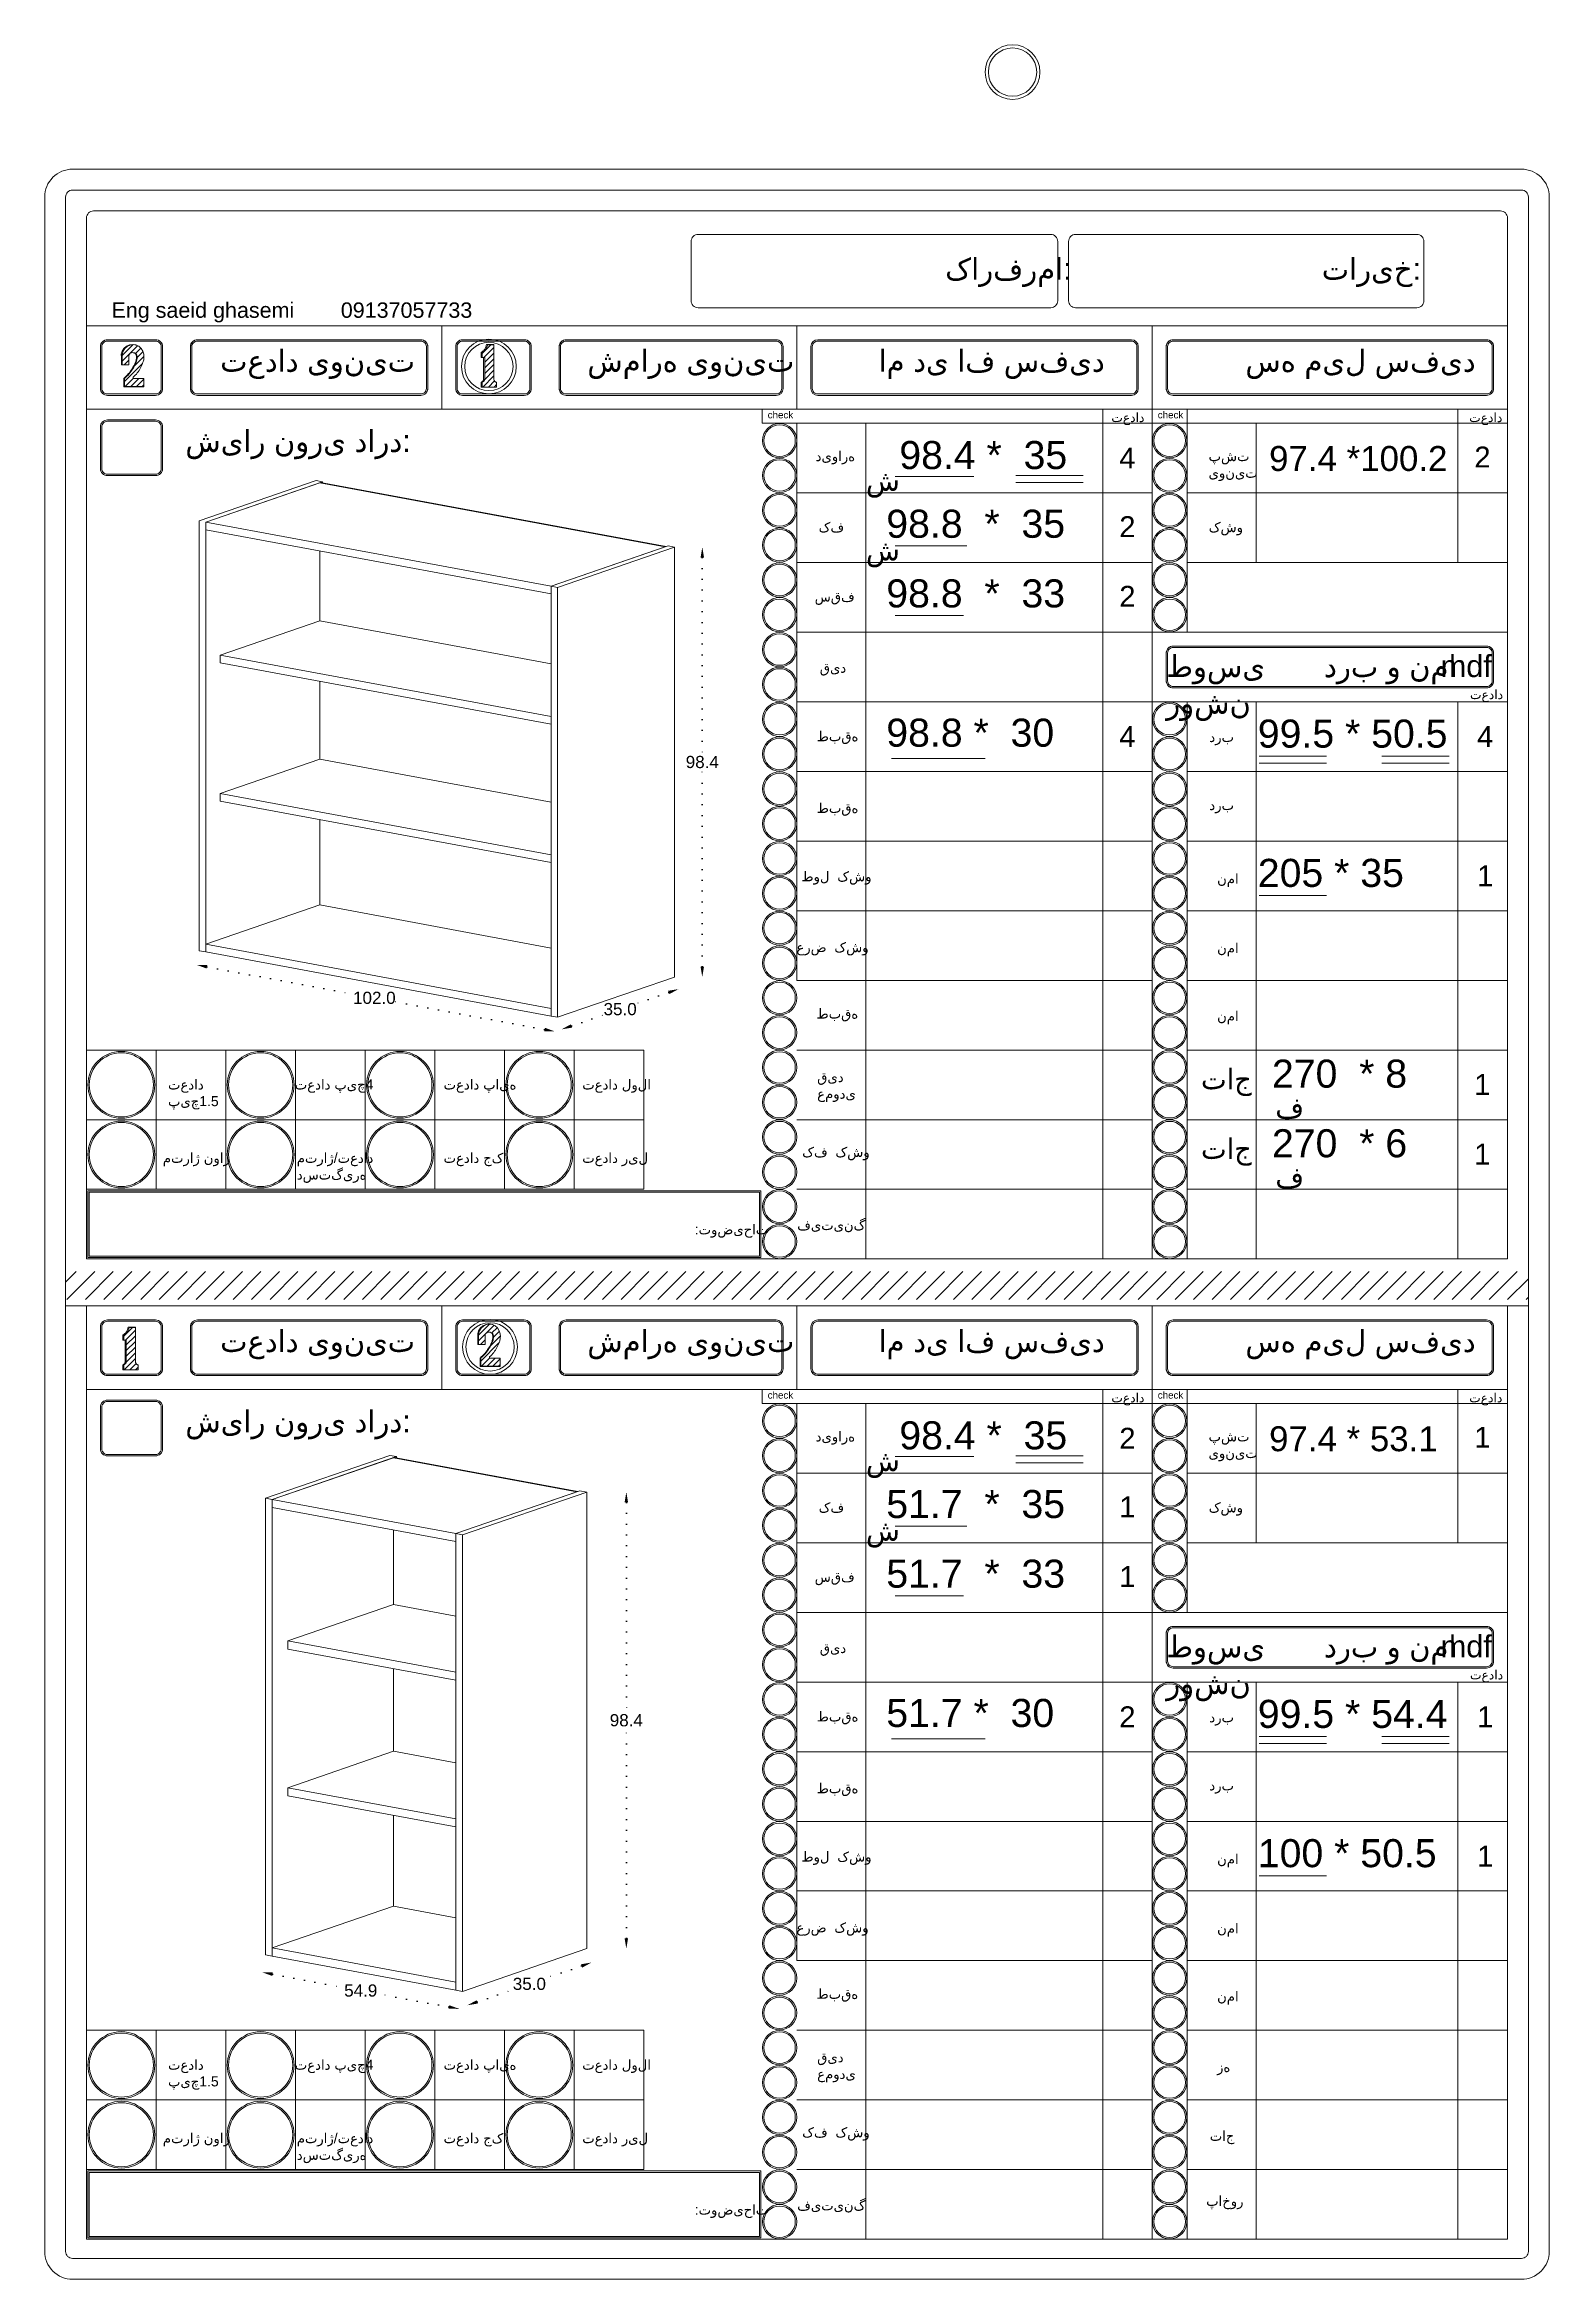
# Model space of a CAD drawing. Header units: inches. Extents: x 168 to 5693, y 62 to 1947.
# Drawn here: x 3715 to 4147, y 1305 to 1947 of the extents above; entities that cross this region are included whole.
import ezdxf

# ---------------------------------------------------------------- set-up
doc = ezdxf.new("R2010")
doc.units = ezdxf.units.IN
doc.header["$MEASUREMENT"] = 0
doc.linetypes.add('ACAD_ISO07W100', pattern=[3, 0, -3])
doc.styles.get("Standard").update_dxf_attribs({"font": 'arial.ttf'})
doc.dimstyles.get("Standard").update_dxf_attribs({"dimtxt": 3.5, "dimasz": 3, "dimexe": 0.18, "dimexo": 0.0625, "dimgap": 0.09, "dimtad": 0, "dimtih": 1, "dimtoh": 1, "dimdec": 1, "dimzin": 0, "dimdsep": 46, "dimtxsty": 'Standard', "dimcen": 0.09, "dimse1": 1, "dimse2": 1, "dimadec": 0, "dimazin": 0, "dimtfac": 1, "dimtdec": 1, "dimtofl": 0, "dimtmove": 0, "dimatfit": 3, "dimfxl": 1, "dimtolj": 1, "dimtzin": 0, "dimarcsym": 0})

msp = doc.modelspace()

# ---------------------------------------------------------------- texts
at = {"lineweight": 20, "attachment_point": 1}
for s, width, gutter_width, heights, insert, char_height in [('{\\fArial|b0|i0|c178|p34;کارفرما:}', 0.2338, 164.79, [0], (3973.55, 1885.54), 6.3113), ('تاریخ:', 0.2338, 164.79, [0], (4081.68, 1885.54), 6.311), ('{\\fArial|b0|i0|c178|p34;Eng saeid ghasemi}', 79.2452, 164.79, [0], (3734.17, 1872.73), 4.4179), ('{\\fArial|b0|i0|c178|p34;09137057733 }', 65.4498, 164.79, [0], (3800.01, 1872.73), 4.4179), ('{\\fArial|b0|i0|c178|p34;تعداد یونیت}', 65.4498, 164.79, [0], (3765.38, 1859.15), 6.3113), ('{\\fArial|b0|i0|c178|p34;شماره یونیت}', 65.4498, 164.79, [0], (3870.8, 1859.15), 6.3113), ('{\\fArial|b0|i0|c178|p34;ام دی اف سفید}', 65.4498, 164.79, [0], (3954.42, 1859.15), 6.3113), ('{\\fArial|b0|i0|c178|p34;سه میل سفید}', 65.4498, 164.79, [0], (4059.74, 1859.15), 6.3113), ('{\\fArial|b0|i0|c178|p34;شیار نوری دارد:}', 65.4498, 164.79, [0], (3755.38, 1836.11), 6.3113), ('{\\fArial|b0|i0|c178|p34;شیار نوری دارد:}', 65.4498, 164.79, [0], (3755.38, 1836.11), 6.3113), ('{\\fArial|b0|i0|c178|p34;check}', 65.4498, 164.79, [0], (3922.58, 1841.45), 2.0101), ('{\\fArial|b0|i0|c178|p34;تعداد }', 65.4498, 164.79, [0], (4021.25, 1841.04), 2.6665), ('{\\fArial|b0|i0|c178|p34;check}', 65.4498, 164.79, [0], (4034.58, 1841.45), 2.0101), ('{\\fArial|b0|i0|c178|p34;تعداد }', 65.4498, 164.79, [0], (4124.01, 1841.04), 2.6665), ('{\\fArial|b0|i0|c178|p34;دیواره }', 65.4498, 164.79, [0], (3936.35, 1830.03), 2.8716), ('98.4 *  35', 61.9823, 462.54, [8.23], (3960.38, 1832.93), 8.06), ('4{\\fArial|b0|i0|c178|p34; }', 8.5903, 164.79, [0], (4023.53, 1831.06), 6), ('{\\fArial|b0|i0|c178|p34;پشت \\Pیونیت}', 65.4498, 164.79, [0], (4049.17, 1830.03), 2.8716), ('97.4 *100.2', 58.0086, 411.15, [7.32], (4066.55, 1831.49), 7.1647), ('2{\\fArial|b0|i0|c178|p34; }', 8.5903, 164.79, [0], (4125.48, 1831.33), 6), ('{\\fArial|b0|i0|c178|p34;ش}', 15.3157, 346.26, [0], (3950.81, 1824.68), 6.0339), ('{\\fArial|b0|i0|c178|p34;کف }', 65.4498, 164.79, [0], (3937.22, 1809.64), 2.8716), ('98.8  *  35', 65.2593, 462.54, [0], (3956.64, 1813.2), 8.0603), ('2{\\fArial|b0|i0|c178|p34; }', 8.5903, 164.79, [0], (4023.53, 1811.33), 6), ('{\\fArial|b0|i0|c178|p34;کشو }', 65.4498, 164.79, [0], (4049.22, 1809.64), 2.8716), ('{\\fArial|b0|i0|c178|p34;ش}', 15.3157, 346.26, [0], (3950.81, 1804.68), 6.0339), ('98.8  *  33', 65.2593, 462.54, [0], (3956.64, 1793.2), 8.0603), ('2{\\fArial|b0|i0|c178|p34; }', 8.5903, 164.79, [0], (4023.53, 1791.33), 6), ('{\\fArial|b0|i0|c178|p34;سقف }', 65.4498, 164.79, [0], (3936.08, 1789.69), 2.8716), ('{\\fArial|b0|i0|c178|p34;طوسی روشن}', 45.3231, 164.79, [0], (4037, 1771.45), 6.3113), ('{\\fArial|b0|i0|c178|p34;درب و نما}', 36.0682, 164.79, [0], (4082.31, 1771.45), 6.3112), ('mdf', 21.5145, 164.79, [0], (4115.81, 1771.45), 6.311), ('{\\fArial|b0|i0|c178|p34;قید }', 65.4498, 164.79, [0], (3937.54, 1769.27), 2.8716), ('{\\fArial|b0|i0|c178|p34;تعداد }', 65.4498, 164.79, [0], (4124.23, 1761.48), 2.6665), ('98.8 *  30', 65.2593, 462.54, [0], (3956.64, 1753.2), 8.06), ('99.5 * 50.5', 65.2593, 462.54, [8.23], (4063.31, 1752.93), 8.0603), ('{\\fArial|b0|i0|c178|p34;طبقه}', 65.4498, 164.79, [0], (3936.66, 1749.59), 2.8716), ('4{\\fArial|b0|i0|c178|p34; }', 8.5903, 164.79, [0], (4023.53, 1751.06), 6), ('{\\fArial|b0|i0|c178|p34;درب}', 65.4498, 164.79, [0], (4049.39, 1749.37), 2.8716), ('4{\\fArial|b0|i0|c178|p34; }', 8.5903, 164.79, [0], (4126.25, 1751.06), 6), ('{\\fArial|b0|i0|c178|p34;طبقه}', 65.4498, 164.79, [0], (3936.66, 1728.99), 2.8716), ('{\\fArial|b0|i0|c178|p34;درب}', 65.4498, 164.79, [0], (4049.39, 1729.82), 2.8716), ('{\\fArial|b0|i0|c178|p34;طول  کشو}', 65.4498, 164.79, [0], (3932.26, 1709.35), 2.8716), ('{\\fArial|b0|i0|c178|p34;نما}', 65.4498, 164.79, [0], (4051.63, 1708.65), 2.8716), ('205 * 35', 65.2593, 462.54, [8.23], (4063.31, 1712.93), 8.06), ('1{\\fArial|b0|i0|c178|p34; }', 8.5903, 164.79, [0], (4126.25, 1711.06), 6), ('{\\fArial|b0|i0|c178|p34;عرض  کشو}', 65.4498, 164.79, [0], (3930.83, 1689.01), 2.8716), ('{\\fArial|b0|i0|c178|p34;نما}', 65.4498, 164.79, [0], (4051.63, 1688.76), 2.8716), ('{\\fArial|b0|i0|c178|p34;طبقه}', 65.4498, 164.79, [0], (3936.6, 1669.94), 2.8716), ('{\\fArial|b0|i0|c178|p34;نما}', 65.4498, 164.79, [0], (4051.63, 1669.22), 2.8716), ('تعداد \\Pپیچ1.5', 65.4498, 164.79, [0], (3750.41, 1649.57), 2.872), ('تعداد پیچ4', 65.4498, 164.79, [0], (3786.81, 1649.57), 2.872), ('تعداد پایه', 65.4498, 164.79, [0], (3829.53, 1649.57), 2.872), ('تعداد لولا', 65.4498, 164.79, [0], (3869.34, 1649.57), 2.872), ('{\\fArial|b0|i0|c178|p34;قید \\Pعمودی}', 65.4498, 164.79, [0], (3936.8, 1651.72), 2.8716), ('{\\fArial|b0|i0|c178|p34;تاج}', 11.1787, 164.79, [0], (4047, 1652.69), 5.927), ('270  * 8', 65.2593, 462.54, [8.23], (4067.37, 1655.28), 8.06), ('1{\\fArial|b0|i0|c178|p34; }', 8.5903, 164.79, [0], (4125.43, 1651.14), 6), ('{\\fArial|b0|i0|c178|p34;ف}', 8.0088, 346.26, [0], (4068.33, 1644.56), 6.0339), ('{\\fArial|b0|i0|c178|p34;کف  کشو}', 65.4498, 164.79, [0], (3932.49, 1630.19), 2.8716), ('{\\fArial|b0|i0|c178|p34;تاج}', 11.1787, 164.79, [0], (4047, 1632.69), 5.927), ('270  * 6', 65.2593, 462.54, [8.23], (4067.37, 1635.28), 8.06), ('1{\\fArial|b0|i0|c178|p34; }', 8.5903, 164.79, [0], (4125.43, 1631.14), 6), ('متراژ نوار', 65.4498, 164.79, [0], (3748.94, 1628.49), 2.872), ('متراژ/تعداد\\Pدستگیره', 65.4498, 164.79, [0], (3787.38, 1628.49), 2.8716), ('تعداد جک', 65.4498, 164.79, [0], (3829.53, 1628.49), 2.872), ('تعداد ریل', 65.4498, 164.79, [0], (3869.34, 1628.49), 2.872), ('{\\fArial|b0|i0|c178|p34;ف}', 8.0088, 346.26, [0], (4068.33, 1624.56), 6.0339), (':توضیحات', 65.4498, 164.79, [0], (3901.64, 1607.96), 2.872), ('{\\fArial|b0|i0|c178|p34;فیتینگ}', 65.4498, 164.79, [0], (3931.06, 1609.2), 2.8716), ('{\\fArial|b0|i0|c178|p34;تعداد یونیت}', 65.4498, 164.79, [0], (3765.38, 1577.63), 6.3113), ('{\\fArial|b0|i0|c178|p34;شماره یونیت}', 65.4498, 164.79, [0], (3870.8, 1577.63), 6.3113), ('{\\fArial|b0|i0|c178|p34;ام دی اف سفید}', 65.4498, 164.79, [0], (3954.42, 1577.63), 6.3113), ('{\\fArial|b0|i0|c178|p34;سه میل سفید}', 65.4498, 164.79, [0], (4059.74, 1577.63), 6.3113), ('{\\fArial|b0|i0|c178|p34;check}', 65.4498, 164.79, [0], (3922.58, 1559.94), 2.0101), ('{\\fArial|b0|i0|c178|p34;تعداد }', 65.4498, 164.79, [0], (4021.25, 1559.53), 2.6665), ('{\\fArial|b0|i0|c178|p34;check}', 65.4498, 164.79, [0], (4034.58, 1559.94), 2.0101), ('{\\fArial|b0|i0|c178|p34;تعداد }', 65.4498, 164.79, [0], (4124.01, 1559.53), 2.6665), ('{\\fArial|b0|i0|c178|p34;شیار نوری دارد:}', 65.4498, 164.79, [0], (3755.38, 1554.59), 6.3112), ('{\\fArial|b0|i0|c178|p34;شیار نوری دارد:}', 65.4498, 164.79, [0], (3755.38, 1554.59), 6.3112), ('{\\fArial|b0|i0|c178|p34;دیواره }', 65.4498, 164.79, [0], (3936.35, 1548.51), 2.8716), ('98.4 *  35', 61.9823, 462.54, [8.23], (3960.38, 1551.41), 8.06), ('2{\\fArial|b0|i0|c178|p34; }', 8.5903, 164.79, [0], (4023.53, 1549.54), 6), ('{\\fArial|b0|i0|c178|p34;پشت \\Pیونیت}', 65.4498, 164.79, [0], (4049.17, 1548.51), 2.8716), ('97.4 * 53.1', 58.0086, 411.15, [7.32], (4066.55, 1549.98), 7.1647), ('1{\\fArial|b0|i0|c178|p34; }', 8.5903, 164.79, [0], (4125.48, 1549.81), 6), ('{\\fArial|b0|i0|c178|p34;ش}', 15.3157, 346.26, [0], (3950.81, 1543.16), 6.0339), ('{\\fArial|b0|i0|c178|p34;کف }', 65.4498, 164.79, [0], (3937.22, 1528.12), 2.8716), ('51.7  *  35', 65.2593, 462.54, [0], (3956.64, 1531.68), 8.0603), ('1{\\fArial|b0|i0|c178|p34; }', 8.5903, 164.79, [0], (4023.53, 1529.81), 6), ('{\\fArial|b0|i0|c178|p34;کشو }', 65.4498, 164.79, [0], (4049.22, 1528.12), 2.8716), ('{\\fArial|b0|i0|c178|p34;ش}', 15.3157, 346.26, [0], (3950.81, 1523.16), 6.0339), ('51.7  *  33', 65.2593, 462.54, [0], (3956.64, 1511.68), 8.0603), ('1{\\fArial|b0|i0|c178|p34; }', 8.5903, 164.79, [0], (4023.53, 1509.81), 6), ('{\\fArial|b0|i0|c178|p34;سقف }', 65.4498, 164.79, [0], (3936.08, 1508.17), 2.8716), ('{\\fArial|b0|i0|c178|p34;طوسی روشن}', 45.3231, 164.79, [0], (4037, 1489.94), 6.3113), ('{\\fArial|b0|i0|c178|p34;درب و نما}', 36.0682, 164.79, [0], (4082.31, 1489.94), 6.3112), ('mdf', 21.5145, 164.79, [0], (4115.81, 1489.94), 6.311), ('{\\fArial|b0|i0|c178|p34;قید }', 65.4498, 164.79, [0], (3937.54, 1487.75), 2.8716), ('{\\fArial|b0|i0|c178|p34;تعداد }', 65.4498, 164.79, [0], (4124.23, 1479.96), 2.6665), ('51.7 *  30', 65.2593, 462.54, [0], (3956.64, 1471.68), 8.06), ('2{\\fArial|b0|i0|c178|p34; }', 8.5903, 164.79, [0], (4023.53, 1469.54), 6), ('99.5 * 54.4', 65.2593, 462.54, [8.23], (4063.31, 1471.41), 8.0603), ('{\\fArial|b0|i0|c178|p34;طبقه}', 65.4498, 164.79, [0], (3936.66, 1468.07), 2.8716), ('{\\fArial|b0|i0|c178|p34;درب}', 65.4498, 164.79, [0], (4049.39, 1467.85), 2.8716), ('1{\\fArial|b0|i0|c178|p34; }', 8.5903, 164.79, [0], (4126.25, 1469.54), 6), ('{\\fArial|b0|i0|c178|p34;طبقه}', 65.4498, 164.79, [0], (3936.66, 1447.47), 2.8716), ('{\\fArial|b0|i0|c178|p34;درب}', 65.4498, 164.79, [0], (4049.39, 1448.3), 2.8716), ('100 * 50.5', 65.2593, 462.54, [8.23], (4063.31, 1431.41), 8.06), ('{\\fArial|b0|i0|c178|p34;طول  کشو}', 65.4498, 164.79, [0], (3932.26, 1427.84), 2.8716), ('{\\fArial|b0|i0|c178|p34;نما}', 65.4498, 164.79, [0], (4051.63, 1427.13), 2.8716), ('1{\\fArial|b0|i0|c178|p34; }', 8.5903, 164.79, [0], (4126.25, 1429.54), 6), ('{\\fArial|b0|i0|c178|p34;عرض  کشو}', 65.4498, 164.79, [0], (3930.83, 1407.49), 2.8716), ('{\\fArial|b0|i0|c178|p34;نما}', 65.4498, 164.79, [0], (4051.63, 1407.24), 2.8716), ('{\\fArial|b0|i0|c178|p34;طبقه}', 65.4498, 164.79, [0], (3936.6, 1388.42), 2.8716), ('{\\fArial|b0|i0|c178|p34;نما}', 65.4498, 164.79, [0], (4051.63, 1387.7), 2.8716), ('تعداد \\Pپیچ1.5', 65.4498, 164.79, [0], (3750.41, 1368.06), 2.872), ('تعداد پیچ4', 65.4498, 164.79, [0], (3786.81, 1368.06), 2.872), ('تعداد پایه', 65.4498, 164.79, [0], (3829.53, 1368.06), 2.872), ('تعداد لولا', 65.4498, 164.79, [0], (3869.34, 1368.06), 2.872), ('{\\fArial|b0|i0|c178|p34;قید \\Pعمودی}', 65.4498, 164.79, [0], (3936.8, 1370.21), 2.8716), ('{\\fArial|b0|i0|c178|p34;زه}', 65.4498, 164.79, [0], (4051.61, 1367.44), 2.8716), ('{\\fArial|b0|i0|c178|p34;کف  کشو}', 65.4498, 164.79, [0], (3932.49, 1348.67), 2.8716), ('{\\fArial|b0|i0|c178|p34;تاج}', 65.4498, 164.79, [0], (4049.52, 1347.63), 2.8716), ('متراژ نوار', 65.4498, 164.79, [0], (3748.94, 1346.97), 2.872), ('متراژ/تعداد\\Pدستگیره', 65.4498, 164.79, [0], (3787.38, 1346.97), 2.8716), ('تعداد جک', 65.4498, 164.79, [0], (3829.53, 1346.97), 2.872), ('تعداد ریل', 65.4498, 164.79, [0], (3869.34, 1346.97), 2.872), ('{\\fArial|b0|i0|c178|p34;پاخور}', 65.4498, 164.79, [0], (4048.48, 1328.95), 2.8716), (':توضیحات', 65.4498, 164.79, [0], (3901.64, 1326.44), 2.872), ('{\\fArial|b0|i0|c178|p34;فیتینگ}', 65.4498, 164.79, [0], (3931.06, 1327.68), 2.8716)]:
    msp.add_mtext_dynamic_manual_height_columns(s, width=width, gutter_width=gutter_width, heights=heights, dxfattribs=dict(at, insert=insert, char_height=char_height))

# ---------------------------------------------------------------- blocks, each defined once
blk = doc.blocks.new('*D171')
at = {"color": 0, "linetype": 'ACAD_ISO07W100', "lineweight": -2, "transparency": 16777216}
for p, q in [((3903.81, 1799.45), (3903.81, 1742.6)), ((3903.81, 1682), (3903.81, 1738.85))]:
    blk.add_line(p, q, dxfattribs=at)
at = {"color": 0, "transparency": 16777216}
for points in [[(3903.31, 1799.45), (3904.31, 1799.45), (3903.81, 1802.45)], [(3903.31, 1682), (3904.31, 1682), (3903.81, 1679)]]:
    blk.add_solid(points, dxfattribs=at)
at = {"layer": 'Defpoints', "color": 0, "transparency": 16777216}
for p in [(3895.81, 1802.45), (3903.81, 1802.45), (3895.81, 1679)]:
    blk.add_point(p, dxfattribs=at)
at = {"color": 0, "lineweight": 20, "transparency": 16777216, "insert": (3903.81, 1740.73), "char_height": 3.5, "attachment_point": 5}
blk.add_mtext('\\A1;98.4', dxfattribs=at)
blk = doc.blocks.new('*D172')
at = {"color": 0, "linetype": 'ACAD_ISO07W100', "lineweight": -2, "transparency": 16777216}
for p, q in [((3894.16, 1674.57), (3884.84, 1671.35)), ((3866.27, 1664.96), (3875.59, 1668.17))]:
    blk.add_line(p, q, dxfattribs=at)
at = {"color": 0, "transparency": 16777216}
for points in [[(3894, 1675.04), (3894.33, 1674.09), (3897, 1675.54)], [(3866.1, 1665.43), (3866.43, 1664.48), (3863.43, 1663.98)]]:
    blk.add_solid(points, dxfattribs=at)
at = {"layer": 'Defpoints', "color": 0, "transparency": 16777216}
for p in [(3895.81, 1679), (3862.24, 1667.44), (3863.43, 1663.98)]:
    blk.add_point(p, dxfattribs=at)
at = {"color": 0, "lineweight": 20, "transparency": 16777216, "insert": (3880.22, 1669.76), "char_height": 3.5, "attachment_point": 5}
blk.add_mtext('\\A1;35.0', dxfattribs=at)
blk = doc.blocks.new('*D173')
at = {"color": 0, "linetype": 'ACAD_ISO07W100', "lineweight": -2, "transparency": 16777216}
for p, q in [((3761.59, 1681.93), (3803.83, 1674.08)), ((3858.53, 1663.92), (3815.47, 1671.92))]:
    blk.add_line(p, q, dxfattribs=at)
at = {"color": 0, "transparency": 16777216}
for points in [[(3761.68, 1682.42), (3761.49, 1681.44), (3758.64, 1682.48)], [(3858.63, 1664.41), (3858.44, 1663.43), (3861.48, 1663.37)]]:
    blk.add_solid(points, dxfattribs=at)
at = {"layer": 'Defpoints', "color": 0, "transparency": 16777216}
for p in [(3758.64, 1682.48), (3759.39, 1686.55), (3862.24, 1667.44)]:
    blk.add_point(p, dxfattribs=at)
at = {"color": 0, "lineweight": 20, "transparency": 16777216, "insert": (3809.65, 1673), "char_height": 3.5, "attachment_point": 5}
blk.add_mtext('\\A1;102.0', dxfattribs=at)
blk = doc.blocks.new('*D178')
at = {"color": 0, "linetype": 'ACAD_ISO07W100', "lineweight": -2, "transparency": 16777216}
for p, q in [((3882, 1528.1), (3882, 1467.41)), ((3882, 1402.97), (3882, 1463.66))]:
    blk.add_line(p, q, dxfattribs=at)
at = {"color": 0, "transparency": 16777216}
for points in [[(3881.5, 1528.1), (3882.5, 1528.1), (3882, 1531.1)], [(3881.5, 1402.97), (3882.5, 1402.97), (3882, 1399.97)]]:
    blk.add_solid(points, dxfattribs=at)
at = {"layer": 'Defpoints', "color": 0, "transparency": 16777216}
for p in [(3870.61, 1531.1), (3882, 1531.1), (3870.61, 1399.97)]:
    blk.add_point(p, dxfattribs=at)
at = {"color": 0, "lineweight": 20, "transparency": 16777216, "insert": (3882, 1465.54), "char_height": 3.5, "attachment_point": 5}
blk.add_mtext('\\A1;98.4', dxfattribs=at)
blk = doc.blocks.new('*D179')
at = {"color": 0, "linetype": 'ACAD_ISO07W100', "lineweight": -2, "transparency": 16777216}
for p, q in [((3869.16, 1394.99), (3858.79, 1391.42)), ((3839.17, 1384.66), (3849.54, 1388.23))]:
    blk.add_line(p, q, dxfattribs=at)
at = {"color": 0, "transparency": 16777216}
for points in [[(3868.99, 1395.47), (3869.32, 1394.52), (3871.99, 1395.97)], [(3839.01, 1385.14), (3839.34, 1384.19), (3836.34, 1383.69)]]:
    blk.add_solid(points, dxfattribs=at)
at = {"layer": 'Defpoints', "color": 0, "transparency": 16777216}
for p in [(3870.61, 1399.97), (3834.96, 1387.69), (3836.34, 1383.69)]:
    blk.add_point(p, dxfattribs=at)
at = {"color": 0, "lineweight": 20, "transparency": 16777216, "insert": (3854.16, 1389.83), "char_height": 3.5, "attachment_point": 5}
blk.add_mtext('\\A1;35.0', dxfattribs=at)
blk = doc.blocks.new('*D180')
at = {"color": 0, "linetype": 'ACAD_ISO07W100', "lineweight": -2, "transparency": 16777216}
for p, q in [((3780.41, 1392.63), (3801.1, 1388.78)), ((3831.07, 1383.21), (3810.38, 1387.06))]:
    blk.add_line(p, q, dxfattribs=at)
at = {"color": 0, "transparency": 16777216}
for points in [[(3780.5, 1393.12), (3780.32, 1392.13), (3777.46, 1393.17)], [(3831.17, 1383.7), (3830.98, 1382.72), (3834.02, 1382.66)]]:
    blk.add_solid(points, dxfattribs=at)
at = {"layer": 'Defpoints', "color": 0, "transparency": 16777216}
for p in [(3777.46, 1393.17), (3778.4, 1398.2), (3834.96, 1387.69)]:
    blk.add_point(p, dxfattribs=at)
at = {"color": 0, "lineweight": 20, "transparency": 16777216, "insert": (3805.74, 1387.92), "char_height": 3.5, "attachment_point": 5}
blk.add_mtext('\\A1;54.9', dxfattribs=at)

# ---------------------------------------------------------------- dimensions: what is measured, and where the dimension line sits
at = {"lineweight": 20}
for base, p1, p2, picture, middle in [((3903.81, 1802.45), (3895.81, 1679), (3895.81, 1802.45), '*D171', (3903.81, 1740.73)), ((3882, 1531.1), (3870.61, 1399.97), (3870.61, 1531.1), '*D178', (3882, 1465.54))]:
    dim = msp.add_linear_dim(base=base, p1=p1, p2=p2, angle=270, text='98.4', dimstyle='Standard', dxfattribs=at)
    dim.commit()
    dim.dimension.update_dxf_attribs({"geometry": picture, "text_midpoint": middle})
dim = msp.add_linear_dim(base=(3758.64, 1682.48), p1=(3862.24, 1667.44), p2=(3759.39, 1686.55), angle=169.47392, text='102.0', dimstyle='Standard', dxfattribs=at)
dim.commit()
dim.dimension.update_dxf_attribs({"geometry": '*D173', "text_midpoint": (3809.65, 1673), "dimtype": 161})
for p1, p2, distance, text, picture, middle in [((3895.81, 1679), (3862.24, 1667.44), 3.66, '35.0', '*D172', (3880.22, 1669.76)), ((3870.61, 1399.97), (3834.96, 1387.69), 4.23, '35.0', '*D179', (3854.16, 1389.83)), ((3834.96, 1387.69), (3778.4, 1398.2), 5.11, '54.9', '*D180', (3805.74, 1387.92))]:
    dim = msp.add_aligned_dim(p1=p1, p2=p2, distance=distance, text=text, dimstyle='Standard', dxfattribs=at)
    dim.commit()
    dim.dimension.update_dxf_attribs({"geometry": picture, "text_midpoint": middle})

# ---------------------------------------------------------------- hatches: boundary and pattern name
at = {"lineweight": 20}
h = msp.add_hatch(dxfattribs=at)
h.set_pattern_fill('ANSI31', color=256, scale=9.218651)
h.set_pattern_definition([(45, (3011.4948, 2399.5991), (-0.8148213, 0.8148213), [])])
h.paths.add_polyline_path([(3743.45, 1850.87), (3740.41, 1850.87), (3740.41, 1851.23), (3740.72, 1851.53), (3741.02, 1851.84), (3741.31, 1852.16), (3741.58, 1852.49), (3741.84, 1852.83), (3742.08, 1853.18), (3742.31, 1853.55), (3742.52, 1853.92), (3742.72, 1854.3), (3742.9, 1854.69), (3743.07, 1855.08), (3743.12, 1855.24), (3743.22, 1855.48), (3743.3, 1855.74), (3743.36, 1855.99), (3743.42, 1856.25), (3743.46, 1856.51), (3743.48, 1856.78), (3743.5, 1857.04), (3743.5, 1857.31), (3743.48, 1857.57), (3743.45, 1857.84), (3743.2, 1858.73), (3742.7, 1859.52), (3742, 1860.13), (3741.23, 1860.48), (3740.44, 1860.6), (3739.52, 1860.47), (3738.69, 1860.08), (3737.99, 1859.47), (3737.5, 1858.69), (3737.24, 1857.81), (3737.25, 1856.88), (3737.25, 1854.76), (3739.15, 1854.76), (3739.15, 1857.55), (3739.33, 1857.89), (3739.58, 1858.13), (3739.89, 1858.28), (3740.23, 1858.33), (3740.44, 1858.3), (3740.57, 1858.28), (3740.57, 1858.28), (3740.77, 1858.25), (3741.08, 1858.09), (3741.32, 1857.86), (3741.48, 1857.55), (3741.54, 1857.22), (3741.54, 1857), (3741.53, 1856.79), (3741.51, 1856.57), (3741.48, 1856.36), (3741.44, 1856.15), (3741.39, 1855.94), (3741.33, 1855.73), (3741.26, 1855.53), (3741.18, 1855.33), (3741.09, 1855.13), (3740.98, 1854.91), (3740.78, 1854.5), (3740.55, 1854.09), (3740.32, 1853.7), (3740.06, 1853.31), (3739.8, 1852.94), (3739.52, 1852.57), (3739.22, 1852.22), (3738.92, 1851.87), (3738.6, 1851.54), (3738.27, 1851.22), (3737.92, 1850.91), (3737.92, 1848.56), (3743.45, 1848.56)])
h = msp.add_hatch(dxfattribs=at)
h.set_pattern_fill('ANSI31', color=256, scale=9.218651)
h.set_pattern_definition([(45, (3094.746, 2399.6217), (-0.8148213, 0.8148213), [])])
h.paths.add_polyline_path([(3844.51, 1849.87), (3844.42, 1849.91), (3844.34, 1849.97), (3844.26, 1850.03), (3844.19, 1850.1), (3844.13, 1850.18), (3844.08, 1850.27), (3844.04, 1850.36), (3844.01, 1850.45), (3843.99, 1850.55), (3843.98, 1850.65), (3843.98, 1860.58), (3842.12, 1860.58), (3842.09, 1860.35), (3842.05, 1860.12), (3841.98, 1859.89), (3841.89, 1859.68), (3841.79, 1859.47), (3841.67, 1859.27), (3841.53, 1859.08), (3841.37, 1858.91), (3841.2, 1858.75), (3841.02, 1858.6), (3840.82, 1858.47), (3840.62, 1858.36), (3840.62, 1856.96), (3841.02, 1856.96), (3841.33, 1856.93), (3841.33, 1850.69), (3841.32, 1850.6), (3841.3, 1850.5), (3841.26, 1850.41), (3841.22, 1850.32), (3841.17, 1850.24), (3841.11, 1850.16), (3841.04, 1850.09), (3840.97, 1850.03), (3840.89, 1849.98), (3840.8, 1849.93), (3840.71, 1849.89), (3840.62, 1849.87), (3840.62, 1848.44), (3844.71, 1848.44), (3844.71, 1849.82), (3844.61, 1849.84)])
h = msp.add_hatch(dxfattribs=at)
h.set_pattern_fill('ANSI31', color=256, scale=30)
h.set_pattern_definition([(45, (1518.782, 1298.2905), (-2.6516504, 2.6516504), [])])
h.paths.add_polyline_path([(4141, 1594.39), (3721, 1594.39), (3721, 1586.39), (4141, 1586.39)])
h = msp.add_hatch(dxfattribs=at)
h.set_pattern_fill('ANSI31', color=256, scale=9.218651)
h.set_pattern_definition([(45, (3113.8257, 2118.2917), (-0.8148213, 0.8148213), [])])
h.paths.add_polyline_path([(3845.78, 1569.57), (3842.75, 1569.57), (3842.75, 1569.92), (3843.06, 1570.22), (3843.35, 1570.53), (3843.64, 1570.85), (3843.91, 1571.18), (3844.17, 1571.52), (3844.41, 1571.88), (3844.64, 1572.24), (3844.85, 1572.61), (3845.05, 1572.99), (3845.23, 1573.38), (3845.4, 1573.78), (3845.45, 1573.93), (3845.55, 1574.18), (3845.63, 1574.43), (3845.69, 1574.69), (3845.75, 1574.95), (3845.79, 1575.21), (3845.82, 1575.47), (3845.83, 1575.73), (3845.83, 1576), (3845.81, 1576.26), (3845.78, 1576.53), (3845.53, 1577.42), (3845.03, 1578.21), (3844.33, 1578.83), (3843.57, 1579.18), (3842.77, 1579.29), (3841.86, 1579.16), (3841.02, 1578.77), (3840.32, 1578.17), (3839.83, 1577.39), (3839.57, 1576.5), (3839.58, 1575.57), (3839.58, 1573.45), (3841.48, 1573.45), (3841.48, 1576.24), (3841.66, 1576.58), (3841.91, 1576.82), (3842.22, 1576.97), (3842.56, 1577.03), (3842.77, 1576.99), (3842.9, 1576.97), (3842.9, 1576.97), (3843.11, 1576.94), (3843.41, 1576.79), (3843.65, 1576.55), (3843.81, 1576.25), (3843.88, 1575.91), (3843.88, 1575.7), (3843.87, 1575.48), (3843.84, 1575.27), (3843.81, 1575.05), (3843.77, 1574.84), (3843.72, 1574.63), (3843.66, 1574.43), (3843.59, 1574.22), (3843.51, 1574.02), (3843.42, 1573.83), (3843.32, 1573.6), (3843.11, 1573.19), (3842.89, 1572.79), (3842.65, 1572.39), (3842.4, 1572.01), (3842.13, 1571.63), (3841.85, 1571.26), (3841.55, 1570.91), (3841.25, 1570.56), (3840.93, 1570.23), (3840.6, 1569.91), (3840.25, 1569.6), (3840.25, 1567.25), (3845.78, 1567.25)])
h = msp.add_hatch(dxfattribs=at)
h.set_pattern_fill('ANSI31', color=256, scale=9.218651)
h.set_pattern_definition([(45, (2991.8445, 2117.4145), (-0.8148213, 0.8148213), [])])
h.paths.add_polyline_path([(3741.61, 1567.66), (3741.52, 1567.71), (3741.44, 1567.76), (3741.36, 1567.82), (3741.29, 1567.89), (3741.23, 1567.97), (3741.18, 1568.06), (3741.14, 1568.15), (3741.11, 1568.25), (3741.09, 1568.35), (3741.08, 1568.45), (3741.08, 1578.37), (3739.22, 1578.37), (3739.19, 1578.14), (3739.14, 1577.91), (3739.08, 1577.69), (3738.99, 1577.47), (3738.89, 1577.26), (3738.76, 1577.06), (3738.62, 1576.88), (3738.47, 1576.7), (3738.3, 1576.54), (3738.12, 1576.4), (3737.92, 1576.27), (3737.72, 1576.15), (3737.72, 1574.75), (3738.12, 1574.75), (3738.43, 1574.73), (3738.43, 1568.49), (3738.42, 1568.39), (3738.4, 1568.29), (3738.36, 1568.2), (3738.32, 1568.12), (3738.27, 1568.03), (3738.21, 1567.96), (3738.14, 1567.89), (3738.07, 1567.82), (3737.99, 1567.77), (3737.9, 1567.72), (3737.81, 1567.69), (3737.72, 1567.66), (3737.72, 1566.23), (3741.8, 1566.23), (3741.8, 1567.61), (3741.71, 1567.63)])

# ---------------------------------------------------------------- linework, layer by layer
for p, q in [((3727, 1598.03), (3727, 1897)), ((4135, 1866.03), (3727, 1866.03)), ((3727, 1687.05), (3727, 1866.03)), ((3746.85, 1862.03), (3733, 1862.03)), ((3823, 1862.03), (3758.85, 1862.03)), ((3829, 1842.03), (3829, 1866.03)), ((3852.71, 1862.03), (3835, 1862.03)), ((3925, 1862.03), (3864.71, 1862.03)), ((3931, 1842.03), (3931, 1866.03)), ((3931, 1866.03), (3931, 1846.03)), ((4027, 1862.03), (3937, 1862.03)), ((4033, 1842.03), (4033, 1866.03)), ((4129, 1862.03), (4039, 1862.03)), ((3731, 1848.03), (3731, 1860.03)), ((3748.85, 1860.03), (3748.85, 1848.03)), ((3756.85, 1848.03), (3756.85, 1860.03)), ((3825, 1848.03), (3825, 1860.03)), ((3833, 1860.03), (3833, 1848.03)), ((3840.62, 1858.36), (3840.62, 1856.96)), ((3854.71, 1848.03), (3854.71, 1860.03)), ((3862.71, 1848.03), (3862.71, 1860.03)), ((3927, 1860.03), (3927, 1848.03)), ((3935, 1848.03), (3935, 1860.03)), ((4029, 1860.03), (4029, 1848.03)), ((4037, 1848.03), (4037, 1860.03)), ((4131, 1848.03), (4131, 1860.03)), ((3840.62, 1848.44), (3844.71, 1848.44)), ((3727, 1842.03), (4135, 1842.03)), ((3727, 1842.03), (4135, 1842.03)), ((3733, 1846.03), (3746.85, 1846.03)), ((3823, 1846.03), (3758.85, 1846.03)), ((3835, 1846.03), (3852.71, 1846.03)), ((3925, 1846.03), (3864.71, 1846.03)), ((3921, 1842.03), (3921, 1838.03)), ((3937, 1846.03), (4027, 1846.03)), ((4018.83, 1598.03), (4018.83, 1842.03)), ((4033, 1842.03), (4033, 1818.03)), ((4039, 1846.03), (4129, 1846.03)), ((4043, 1842.03), (4043, 1818.03)), ((4120.78, 1798.03), (4120.78, 1842.03)), ((4135, 1846.03), (4135, 1598.03)), ((3921, 1838.03), (4135, 1838.03)), ((3931, 1682.03), (3931, 1838.03)), ((3931, 1678.03), (3931, 1838.03)), ((3931, 1838.03), (3931, 1818.03)), ((3950.81, 1838.03), (3950.81, 1598.03)), ((4033, 1682.03), (4033, 1838.03)), ((4033, 1598.03), (4033, 1838.03)), ((4043, 1798.03), (4043, 1838.03)), ((4043, 1778.03), (4043, 1838.03)), ((4043, 1778.03), (4043, 1838.03)), ((4043, 1838.03), (4043, 1818.03)), ((4062.81, 1838.03), (4062.81, 1798.03)), ((3959.16, 1822.78), (3981.81, 1822.78)), ((3993.81, 1823.03), (4013.15, 1823.03)), ((3931, 1818.03), (4033, 1818.03)), ((3993.81, 1821.02), (4013.15, 1821.02)), ((4043, 1818.03), (4135, 1818.03)), ((3931, 1798.03), (4033, 1798.03)), ((3959.16, 1802.78), (3979.81, 1802.78)), ((4135, 1798.03), (4043, 1798.03)), ((4135, 1798.03), (4115, 1798.03)), ((3931, 1778.03), (4135, 1778.03)), ((3959.16, 1782.78), (3978.81, 1782.78)), ((4037, 1764.03), (4037, 1772.03)), ((4129, 1774.03), (4039, 1774.03)), ((4131, 1772.03), (4131, 1764.03)), ((4129, 1762.03), (4039, 1762.03)), ((3931, 1758.03), (4033, 1758.03)), ((4135, 1758.03), (4033, 1758.03)), ((4043, 1658.03), (4043, 1758.03)), ((4043, 1682.03), (4043, 1758.03)), ((4043, 1678.03), (4043, 1758.03)), ((4062.81, 1758.03), (4062.81, 1658.03)), ((4120.78, 1758.03), (4120.78, 1598.03)), ((3958.16, 1741.78), (3985.01, 1741.78)), ((4063.7, 1742.43), (4083.03, 1742.43)), ((4063.7, 1740.41), (4083.03, 1740.41)), ((4098.87, 1742.43), (4118.21, 1742.43)), ((4098.87, 1740.41), (4118.21, 1740.41)), ((3931, 1738.03), (4033, 1738.03)), ((3931, 1738.03), (3950.81, 1738.03)), ((3931, 1738.03), (4033, 1738.03)), ((3999.51, 1738.03), (4033, 1738.03)), ((4043, 1738.03), (4135, 1738.03)), ((4043, 1638.03), (4043, 1738.03)), ((4062.81, 1738.03), (4062.81, 1638.03)), ((3931, 1718.03), (3950.81, 1718.03)), ((3931, 1718.03), (4033, 1718.03)), ((4043, 1718.03), (4135, 1718.03)), ((4043, 1718.03), (4135, 1718.03)), ((4043, 1618.03), (4043, 1718.03)), ((4062.81, 1718.03), (4062.81, 1618.03)), ((4063.7, 1702.43), (4083.03, 1702.43)), ((3931, 1698.03), (4033, 1698.03)), ((4043, 1698.03), (4043, 1678.03)), ((4043, 1698.03), (4135, 1698.03)), ((4043, 1598.03), (4043, 1698.03)), ((4062.81, 1698.03), (4062.81, 1598.03)), ((3931, 1678.03), (4033, 1678.03)), ((4018.83, 1678.03), (4033, 1678.03)), ((4043, 1678.03), (4135, 1678.03)), ((4043, 1678.03), (4043, 1658.03)), ((3727, 1658.03), (3887, 1658.03)), ((3727, 1658.03), (3727, 1618.03)), ((3727, 1658.03), (3727, 1618.03)), ((3747, 1658.03), (3747, 1618.03)), ((3767, 1658.03), (3767, 1618.03)), ((3787, 1658.03), (3787, 1618.03)), ((3807, 1658.03), (3807, 1618.03)), ((3827, 1658.03), (3827, 1618.03)), ((3847, 1658.03), (3847, 1618.03)), ((3867, 1658.03), (3867, 1618.03)), ((3887, 1658.03), (3887, 1618.03)), ((3931, 1658.03), (4033, 1658.03)), ((4018.83, 1658.03), (4033, 1658.03)), ((4043, 1658.03), (4135, 1658.03)), ((4043, 1658.03), (4135, 1658.03)), ((4043, 1658.03), (4043, 1638.03)), ((3727, 1638.03), (3887, 1638.03)), ((3931, 1638.03), (4033, 1638.03)), ((3931, 1638.03), (4033, 1638.03)), ((4018.83, 1638.03), (4033, 1638.03)), ((4043, 1638.03), (4135, 1638.03)), ((4043, 1638.03), (4135, 1638.03)), ((4043, 1638.03), (4043, 1618.03)), ((3727, 1618.03), (3887, 1618.03)), ((3931, 1618.03), (4033, 1618.03)), ((3931, 1618.03), (4033, 1618.03)), ((4018.83, 1618.03), (4033, 1618.03)), ((4043, 1618.03), (4135, 1618.03)), ((4043, 1618.03), (4135, 1618.03)), ((4043, 1618.03), (4043, 1598.03)), ((3921, 1598.03), (3727, 1598.03)), ((3921, 1598.03), (3727, 1598.03)), ((3921, 1598.03), (4033, 1598.03)), ((3921, 1598.03), (4135, 1598.03)), ((3921, 1598.03), (4033, 1598.03)), ((3921, 1598.03), (4135, 1598.03)), ((3721, 1584.52), (4141, 1584.52)), ((4135, 1584.52), (3727, 1584.52)), ((3727, 1316.52), (3727, 1584.52)), ((3746.85, 1580.52), (3733, 1580.52)), ((3823, 1580.52), (3758.85, 1580.52)), ((3829, 1560.52), (3829, 1584.52)), ((3852.71, 1580.52), (3835, 1580.52)), ((3925, 1580.52), (3864.71, 1580.52)), ((3931, 1560.52), (3931, 1584.52)), ((3931, 1584.52), (3931, 1564.52)), ((4027, 1580.52), (3937, 1580.52)), ((4033, 1560.52), (4033, 1584.52)), ((4129, 1580.52), (4039, 1580.52)), ((4135, 1584.52), (4135, 1316.52)), ((3731, 1566.52), (3731, 1578.52)), ((3737.72, 1576.15), (3737.72, 1574.75)), ((3748.85, 1578.52), (3748.85, 1566.52)), ((3756.85, 1566.52), (3756.85, 1578.52)), ((3825, 1566.52), (3825, 1578.52)), ((3833, 1578.52), (3833, 1566.52)), ((3854.71, 1566.52), (3854.71, 1578.52)), ((3862.71, 1566.52), (3862.71, 1578.52)), ((3927, 1578.52), (3927, 1566.52)), ((3935, 1566.52), (3935, 1578.52)), ((4029, 1578.52), (4029, 1566.52)), ((4037, 1566.52), (4037, 1578.52)), ((4131, 1566.52), (4131, 1578.52)), ((3737.72, 1566.23), (3741.8, 1566.23)), ((3727, 1560.52), (4135, 1560.52)), ((3727, 1560.52), (4135, 1560.52)), ((3733, 1564.52), (3746.85, 1564.52)), ((3823, 1564.52), (3758.85, 1564.52)), ((3835, 1564.52), (3852.71, 1564.52)), ((3925, 1564.52), (3864.71, 1564.52)), ((3921, 1560.52), (3921, 1556.52)), ((3937, 1564.52), (4027, 1564.52)), ((4018.83, 1316.52), (4018.83, 1560.52)), ((4033, 1560.52), (4033, 1536.52)), ((4039, 1564.52), (4129, 1564.52)), ((4043, 1560.52), (4043, 1536.52)), ((4120.78, 1516.52), (4120.78, 1560.52)), ((3921, 1556.52), (4135, 1556.52)), ((3931, 1400.52), (3931, 1556.52)), ((3931, 1396.52), (3931, 1556.52)), ((3931, 1556.52), (3931, 1536.52)), ((3950.81, 1556.52), (3950.81, 1316.52)), ((4033, 1400.52), (4033, 1556.52)), ((4033, 1316.52), (4033, 1556.52)), ((4043, 1516.52), (4043, 1556.52)), ((4043, 1496.52), (4043, 1556.52)), ((4043, 1496.52), (4043, 1556.52)), ((4043, 1556.52), (4043, 1536.52)), ((4062.81, 1556.52), (4062.81, 1516.52)), ((3959.16, 1541.26), (3981.81, 1541.26)), ((3993.81, 1541.52), (4013.15, 1541.52)), ((3931, 1536.52), (4033, 1536.52)), ((3993.81, 1539.5), (4013.15, 1539.5)), ((4043, 1536.52), (4135, 1536.52)), ((3959.16, 1521.26), (3979.81, 1521.26)), ((3931, 1516.52), (4033, 1516.52)), ((4135, 1516.52), (4043, 1516.52)), ((4135, 1516.52), (4115, 1516.52)), ((3931, 1496.52), (4135, 1496.52)), ((3959.16, 1501.26), (3978.81, 1501.26)), ((4037, 1482.52), (4037, 1490.52)), ((4129, 1492.52), (4039, 1492.52)), ((4131, 1490.52), (4131, 1482.52)), ((3931, 1476.52), (4033, 1476.52)), ((4135, 1476.52), (4033, 1476.52)), ((4129, 1480.52), (4039, 1480.52)), ((4043, 1376.52), (4043, 1476.52)), ((4043, 1400.52), (4043, 1476.52)), ((4043, 1396.52), (4043, 1476.52)), ((4062.81, 1476.52), (4062.81, 1376.52)), ((4120.78, 1476.52), (4120.78, 1316.52)), ((3958.16, 1460.26), (3985.01, 1460.26)), ((4063.7, 1460.91), (4083.03, 1460.91)), ((4063.7, 1458.89), (4083.03, 1458.89)), ((4098.87, 1460.91), (4118.21, 1460.91)), ((4098.87, 1458.89), (4118.21, 1458.89)), ((3931, 1456.52), (4033, 1456.52)), ((3931, 1456.52), (3950.81, 1456.52)), ((3931, 1456.52), (4033, 1456.52)), ((3999.51, 1456.52), (4033, 1456.52)), ((4043, 1456.52), (4135, 1456.52)), ((4043, 1356.52), (4043, 1456.52)), ((4062.81, 1456.52), (4062.81, 1356.52)), ((3931, 1436.52), (3950.81, 1436.52)), ((3931, 1436.52), (4033, 1436.52)), ((4043, 1436.52), (4135, 1436.52)), ((4043, 1436.52), (4135, 1436.52)), ((4043, 1336.52), (4043, 1436.52)), ((4062.81, 1436.52), (4062.81, 1336.52)), ((4063.7, 1420.91), (4083.03, 1420.91)), ((3931, 1416.52), (4033, 1416.52)), ((4043, 1416.52), (4043, 1396.52)), ((4043, 1416.52), (4135, 1416.52)), ((4043, 1316.52), (4043, 1416.52)), ((4062.81, 1416.52), (4062.81, 1316.52)), ((3931, 1396.52), (4033, 1396.52)), ((4018.83, 1396.52), (4033, 1396.52)), ((4043, 1396.52), (4135, 1396.52)), ((4043, 1396.52), (4043, 1376.52)), ((3727, 1376.52), (3887, 1376.52)), ((3727, 1376.52), (3727, 1336.52)), ((3727, 1376.52), (3727, 1336.52)), ((3747, 1376.52), (3747, 1336.52)), ((3767, 1376.52), (3767, 1336.52)), ((3787, 1376.52), (3787, 1336.52)), ((3807, 1376.52), (3807, 1336.52)), ((3827, 1376.52), (3827, 1336.52)), ((3847, 1376.52), (3847, 1336.52)), ((3867, 1376.52), (3867, 1336.52)), ((3887, 1376.52), (3887, 1336.52)), ((3931, 1376.52), (4033, 1376.52)), ((4018.83, 1376.52), (4033, 1376.52)), ((4043, 1376.52), (4135, 1376.52)), ((4043, 1376.52), (4135, 1376.52)), ((4043, 1376.52), (4043, 1356.52)), ((3727, 1356.52), (3887, 1356.52)), ((3931, 1356.52), (4033, 1356.52)), ((3931, 1356.52), (4033, 1356.52)), ((4018.83, 1356.52), (4033, 1356.52)), ((4043, 1356.52), (4135, 1356.52)), ((4043, 1356.52), (4135, 1356.52)), ((4043, 1356.52), (4043, 1336.52)), ((3727, 1336.52), (3887, 1336.52)), ((3931, 1336.52), (4033, 1336.52)), ((3931, 1336.52), (4033, 1336.52)), ((4018.83, 1336.52), (4033, 1336.52)), ((4043, 1336.52), (4135, 1336.52)), ((4043, 1336.52), (4135, 1336.52)), ((4043, 1336.52), (4043, 1316.52)), ((3921, 1316.52), (3727, 1316.52)), ((3921, 1316.52), (3727, 1316.52)), ((3921, 1316.52), (4033, 1316.52)), ((3921, 1316.52), (4135, 1316.52)), ((3921, 1316.52), (4033, 1316.52)), ((3921, 1316.52), (4135, 1316.52))]:
    msp.add_line(p, q, dxfattribs=at)
at = {"linetype": 'Continuous', "lineweight": 20, "extrusion": (5.55112e-17, 0.967466, 0.253002)}
for p, q in [((3792.96, 1821.56), (3759.39, 1810)), ((3761.22, 1809.66), (3794.79, 1821.22)), ((3793.95, 1820.93), (3761.22, 1809.66)), ((3794.79, 1821.22), (3792.96, 1821.56)), ((3794.2, 1821.02), (3793.95, 1820.93)), ((3793.95, 1820.93), (3893.14, 1802.5)), ((3793.95, 1820.93), (3893.14, 1802.5)), ((3893.39, 1802.59), (3794.2, 1821.02)), ((3794.79, 1821.22), (3794.79, 1820.91)), ((3759.39, 1686.55), (3759.39, 1810)), ((3761.22, 1809.66), (3761.22, 1686.21)), ((3860.41, 1791.23), (3761.22, 1809.66)), ((3761.22, 1807.46), (3860.41, 1789.03)), ((3793.95, 1781.25), (3793.95, 1801.38)), ((3893.98, 1802.79), (3860.41, 1791.23)), ((3860.41, 1791.23), (3893.14, 1802.5)), ((3862.24, 1790.89), (3895.81, 1802.45)), ((3893.14, 1802.5), (3893.39, 1802.59)), ((3895.81, 1802.45), (3893.98, 1802.79)), ((3895.81, 1802.45), (3895.81, 1679)), ((3860.41, 1791.23), (3862.24, 1790.89)), ((3860.41, 1667.78), (3860.41, 1791.23)), ((3860.41, 1789.03), (3860.41, 1791.23)), ((3862.24, 1790.89), (3862.24, 1667.44)), ((3765.42, 1771.42), (3793.95, 1781.25)), ((3793.95, 1781.25), (3860.41, 1768.9)), ((3860.41, 1753.77), (3765.42, 1771.42)), ((3765.42, 1771.42), (3765.42, 1769.22)), ((3765.42, 1769.22), (3860.41, 1751.57)), ((3793.95, 1741.56), (3793.95, 1763.92)), ((3765.42, 1731.73), (3793.95, 1741.56)), ((3793.95, 1741.56), (3860.41, 1729.21)), ((3860.41, 1714.08), (3765.42, 1731.73)), ((3765.42, 1731.73), (3765.42, 1729.53)), ((3765.42, 1729.53), (3860.41, 1711.88)), ((3793.95, 1699.68), (3793.95, 1724.23)), ((3793.95, 1699.68), (3761.22, 1688.4)), ((3860.41, 1687.33), (3793.95, 1699.68)), ((3761.22, 1688.4), (3761.22, 1686.21)), ((3761.22, 1688.4), (3860.41, 1669.97)), ((3761.22, 1686.21), (3759.39, 1686.55)), ((3860.41, 1667.78), (3761.22, 1686.21)), ((3895.81, 1679), (3862.24, 1667.44)), ((3860.41, 1667.78), (3860.41, 1669.97)), ((3862.24, 1667.44), (3860.41, 1667.78)), ((3814.05, 1541.61), (3778.4, 1529.33)), ((3780.34, 1528.97), (3815.99, 1541.25)), ((3815.1, 1540.94), (3780.34, 1528.97)), ((3815.99, 1541.25), (3814.05, 1541.61)), ((3815.37, 1541.03), (3815.1, 1540.94)), ((3815.1, 1540.94), (3867.78, 1531.15)), ((3815.1, 1540.94), (3867.78, 1531.15)), ((3868.05, 1531.25), (3815.37, 1541.03)), ((3815.99, 1541.25), (3815.99, 1540.92)), ((3778.4, 1529.33), (3780.34, 1528.97)), ((3778.4, 1398.2), (3778.4, 1529.33)), ((3780.34, 1528.97), (3780.34, 1397.84)), ((3833.02, 1519.18), (3780.34, 1528.97)), ((3780.34, 1528.97), (3780.34, 1526.63)), ((3868.67, 1531.46), (3833.02, 1519.18)), ((3833.02, 1519.18), (3867.78, 1531.15)), ((3834.96, 1518.82), (3870.61, 1531.1)), ((3867.78, 1531.15), (3868.05, 1531.25)), ((3870.61, 1531.1), (3868.67, 1531.46)), ((3870.61, 1531.1), (3870.61, 1399.97)), ((3780.34, 1526.63), (3833.02, 1516.85)), ((3815.1, 1498.79), (3815.1, 1520.17)), ((3833.02, 1519.18), (3834.96, 1518.82)), ((3833.02, 1388.05), (3833.02, 1519.18)), ((3833.02, 1516.85), (3833.02, 1519.18)), ((3834.96, 1518.82), (3834.96, 1387.69)), ((3784.79, 1488.35), (3815.1, 1498.79)), ((3815.1, 1498.79), (3833.02, 1495.46)), ((3833.02, 1479.39), (3784.79, 1488.35)), ((3784.79, 1488.35), (3784.79, 1486.01)), ((3784.79, 1486.01), (3833.02, 1477.05)), ((3815.1, 1456.63), (3815.1, 1480.38)), ((3784.79, 1446.19), (3815.1, 1456.63)), ((3815.1, 1456.63), (3833.02, 1453.3)), ((3833.02, 1437.23), (3784.79, 1446.19)), ((3784.79, 1446.19), (3784.79, 1443.86)), ((3784.79, 1443.86), (3833.02, 1434.9)), ((3815.1, 1412.15), (3815.1, 1438.23)), ((3815.1, 1412.15), (3780.34, 1400.17)), ((3833.02, 1408.82), (3815.1, 1412.15)), ((3780.34, 1400.17), (3780.34, 1397.84)), ((3780.34, 1400.17), (3833.02, 1390.38)), ((3870.61, 1399.97), (3834.96, 1387.69)), ((3780.34, 1397.84), (3778.4, 1398.2)), ((3833.02, 1388.05), (3780.34, 1397.84)), ((3833.02, 1388.05), (3833.02, 1390.38)), ((3834.96, 1387.69), (3833.02, 1388.05))]:
    msp.add_line(p, q, dxfattribs=at)
at = {"lineweight": 20}
for points in [[(3723, 1305), (4139, 1305, 0.414214), (4147, 1313), (4147, 1903, 0.414214), (4139, 1911), (3723, 1911, 0.414214), (3715, 1903), (3715, 1313, 0.414214)], [(3723, 1311), (4139, 1311, 0.414214), (4141, 1313), (4141, 1903, 0.414214), (4139, 1905), (3723, 1905, 0.414214), (3721, 1903), (3721, 1313, 0.414214)], [(4005.85, 1890.25, 0.414214), (4003.85, 1892.25), (3902.61, 1892.25, 0.414214), (3900.61, 1890.25), (3900.61, 1873.21, 0.414214), (3902.61, 1871.21), (4003.85, 1871.21, 0.414214), (4005.85, 1873.21)], [(4010.98, 1871.21), (4108.98, 1871.21, 0.414214), (4110.98, 1873.21), (4110.98, 1890.25, 0.414214), (4108.98, 1892.25), (4010.98, 1892.25, 0.414214), (4008.98, 1890.25), (4008.98, 1873.21, 0.414214)], [(4110.98, 1890.25, 0.414214), (4108.98, 1892.25), (4010.98, 1892.25, 0.414214), (4008.98, 1890.25), (4008.98, 1873.21, 0.414214), (4010.98, 1871.21), (4108.98, 1871.21, 0.414214), (4110.98, 1873.21)], [(3748.85, 1860.03, 0.414214), (3746.85, 1862.03), (3733, 1862.03, 0.414214), (3731, 1860.03), (3731, 1848.03, 0.414214), (3733, 1846.03), (3746.85, 1846.03, 0.414214), (3748.85, 1848.03)], [(3748.45, 1860.03, 0.414214), (3746.85, 1861.63), (3733, 1861.63, 0.414214), (3731.4, 1860.03), (3731.4, 1848.03, 0.414214), (3733, 1846.43), (3746.85, 1846.43, 0.414214), (3748.45, 1848.03)], [(3825, 1860.03, 0.414214), (3823, 1862.03), (3758.85, 1862.03, 0.414214), (3756.85, 1860.03), (3756.85, 1848.03, 0.414214), (3758.85, 1846.03), (3823, 1846.03, 0.414214), (3825, 1848.03)], [(3824.6, 1860.03, 0.414214), (3823, 1861.63), (3758.85, 1861.63, 0.414214), (3757.25, 1860.03), (3757.25, 1848.03, 0.414214), (3758.85, 1846.43), (3823, 1846.43, 0.414214), (3824.6, 1848.03)], [(3854.71, 1860.03, 0.414214), (3852.71, 1862.03), (3835, 1862.03, 0.414214), (3833, 1860.03), (3833, 1848.03, 0.414214), (3835, 1846.03), (3852.71, 1846.03, 0.414214), (3854.71, 1848.03)], [(3854.31, 1860.03, 0.414214), (3852.71, 1861.63), (3835, 1861.63, 0.414214), (3833.4, 1860.03), (3833.4, 1848.03, 0.414214), (3835, 1846.43), (3852.71, 1846.43, 0.414214), (3854.31, 1848.03)], [(3927, 1860.03, 0.414214), (3925, 1862.03), (3864.71, 1862.03, 0.414214), (3862.71, 1860.03), (3862.71, 1848.03, 0.414214), (3864.71, 1846.03), (3925, 1846.03, 0.414214), (3927, 1848.03)], [(3926.6, 1860.03, 0.414214), (3925, 1861.63), (3864.71, 1861.63, 0.414214), (3863.11, 1860.03), (3863.11, 1848.03, 0.414214), (3864.71, 1846.43), (3925, 1846.43, 0.414214), (3926.6, 1848.03)], [(4028.6, 1860.03, 0.414214), (4027, 1861.63), (3937, 1861.63, 0.414214), (3935.4, 1860.03), (3935.4, 1848.03, 0.414214), (3937, 1846.43), (4027, 1846.43, 0.414214), (4028.6, 1848.03)], [(4131, 1860.03, 0.414214), (4129, 1862.03), (4039, 1862.03, 0.414214), (4037, 1860.03), (4037, 1848.03, 0.414214), (4039, 1846.03), (4129, 1846.03, 0.414214), (4131, 1848.03)], [(4130.6, 1860.03, 0.414214), (4129, 1861.63), (4039, 1861.63, 0.414214), (4037.4, 1860.03), (4037.4, 1848.03, 0.414214), (4039, 1846.43), (4129, 1846.43, 0.414214), (4130.6, 1848.03)], [(3748.85, 1836.99, 0.414214), (3746.85, 1838.99), (3733, 1838.99, 0.414214), (3731, 1836.99), (3731, 1824.99, 0.414214), (3733, 1822.99), (3746.85, 1822.99, 0.414214), (3748.85, 1824.99)], [(3748.85, 1836.99, 0.414214), (3746.85, 1838.99), (3733, 1838.99, 0.414214), (3731, 1836.99), (3731, 1824.99, 0.414214), (3733, 1822.99), (3746.85, 1822.99, 0.414214), (3748.85, 1824.99)], [(3748.45, 1836.99, 0.414214), (3746.85, 1838.59), (3733, 1838.59, 0.414214), (3731.4, 1836.99), (3731.4, 1824.99, 0.414214), (3733, 1823.39), (3746.85, 1823.39, 0.414214), (3748.45, 1824.99)], [(3748.45, 1836.99, 0.414214), (3746.85, 1838.59), (3733, 1838.59, 0.414214), (3731.4, 1836.99), (3731.4, 1824.99, 0.414214), (3733, 1823.39), (3746.85, 1823.39, 0.414214), (3748.45, 1824.99)], [(4131, 1772.03, 0.414214), (4129, 1774.03), (4039, 1774.03, 0.414214), (4037, 1772.03), (4037, 1764.03, 0.414214), (4039, 1762.03), (4129, 1762.03, 0.414214), (4131, 1764.03)], [(4130.6, 1772.03, 0.414214), (4129, 1773.63), (4039, 1773.63, 0.414214), (4037.4, 1772.03), (4037.4, 1764.03, 0.414214), (4039, 1762.43), (4129, 1762.43, 0.414214), (4130.6, 1764.03)], [(3748.85, 1578.52, 0.414214), (3746.85, 1580.52), (3733, 1580.52, 0.414214), (3731, 1578.52), (3731, 1566.52, 0.414214), (3733, 1564.52), (3746.85, 1564.52, 0.414214), (3748.85, 1566.52)], [(3748.45, 1578.52, 0.414214), (3746.85, 1580.12), (3733, 1580.12, 0.414214), (3731.4, 1578.52), (3731.4, 1566.52, 0.414214), (3733, 1564.92), (3746.85, 1564.92, 0.414214), (3748.45, 1566.52)], [(3825, 1578.52, 0.414214), (3823, 1580.52), (3758.85, 1580.52, 0.414214), (3756.85, 1578.52), (3756.85, 1566.52, 0.414214), (3758.85, 1564.52), (3823, 1564.52, 0.414214), (3825, 1566.52)], [(3824.6, 1578.52, 0.414214), (3823, 1580.12), (3758.85, 1580.12, 0.414214), (3757.25, 1578.52), (3757.25, 1566.52, 0.414214), (3758.85, 1564.92), (3823, 1564.92, 0.414214), (3824.6, 1566.52)], [(3854.71, 1578.52, 0.414214), (3852.71, 1580.52), (3835, 1580.52, 0.414214), (3833, 1578.52), (3833, 1566.52, 0.414214), (3835, 1564.52), (3852.71, 1564.52, 0.414214), (3854.71, 1566.52)], [(3854.31, 1578.52, 0.414214), (3852.71, 1580.12), (3835, 1580.12, 0.414214), (3833.4, 1578.52), (3833.4, 1566.52, 0.414214), (3835, 1564.92), (3852.71, 1564.92, 0.414214), (3854.31, 1566.52)], [(3927, 1578.52, 0.414214), (3925, 1580.52), (3864.71, 1580.52, 0.414214), (3862.71, 1578.52), (3862.71, 1566.52, 0.414214), (3864.71, 1564.52), (3925, 1564.52, 0.414214), (3927, 1566.52)], [(3926.6, 1578.52, 0.414214), (3925, 1580.12), (3864.71, 1580.12, 0.414214), (3863.11, 1578.52), (3863.11, 1566.52, 0.414214), (3864.71, 1564.92), (3925, 1564.92, 0.414214), (3926.6, 1566.52)], [(4028.6, 1578.52, 0.414214), (4027, 1580.12), (3937, 1580.12, 0.414214), (3935.4, 1578.52), (3935.4, 1566.52, 0.414214), (3937, 1564.92), (4027, 1564.92, 0.414214), (4028.6, 1566.52)], [(4131, 1578.52, 0.414214), (4129, 1580.52), (4039, 1580.52, 0.414214), (4037, 1578.52), (4037, 1566.52, 0.414214), (4039, 1564.52), (4129, 1564.52, 0.414214), (4131, 1566.52)], [(4130.6, 1578.52, 0.414214), (4129, 1580.12), (4039, 1580.12, 0.414214), (4037.4, 1578.52), (4037.4, 1566.52, 0.414214), (4039, 1564.92), (4129, 1564.92, 0.414214), (4130.6, 1566.52)], [(3748.85, 1555.48, 0.414214), (3746.85, 1557.48), (3733, 1557.48, 0.414214), (3731, 1555.48), (3731, 1543.48, 0.414214), (3733, 1541.48), (3746.85, 1541.48, 0.414214), (3748.85, 1543.48)], [(3748.85, 1555.48, 0.414214), (3746.85, 1557.48), (3733, 1557.48, 0.414214), (3731, 1555.48), (3731, 1543.48, 0.414214), (3733, 1541.48), (3746.85, 1541.48, 0.414214), (3748.85, 1543.48)], [(3748.45, 1555.48, 0.414214), (3746.85, 1557.08), (3733, 1557.08, 0.414214), (3731.4, 1555.48), (3731.4, 1543.48, 0.414214), (3733, 1541.88), (3746.85, 1541.88, 0.414214), (3748.45, 1543.48)], [(3748.45, 1555.48, 0.414214), (3746.85, 1557.08), (3733, 1557.08, 0.414214), (3731.4, 1555.48), (3731.4, 1543.48, 0.414214), (3733, 1541.88), (3746.85, 1541.88, 0.414214), (3748.45, 1543.48)], [(4131, 1490.52, 0.414214), (4129, 1492.52), (4039, 1492.52, 0.414214), (4037, 1490.52), (4037, 1482.52, 0.414214), (4039, 1480.52), (4129, 1480.52, 0.414214), (4131, 1482.52)], [(4130.6, 1490.52, 0.414214), (4129, 1492.12), (4039, 1492.12, 0.414214), (4037.4, 1490.52), (4037.4, 1482.52, 0.414214), (4039, 1480.92), (4129, 1480.92, 0.414214), (4130.6, 1482.52)]]:
    msp.add_lwpolyline(points, format="xyb", close=True, dxfattribs=at)
for points in [[(4135, 1698.97), (4135, 1897, 0.414214), (4133, 1899), (3729, 1899, 0.414214), (3727, 1897), (3727, 1698.97)], [(4005.85, 1890.25, 0.414214), (4003.85, 1892.25), (3902.61, 1892.25, 0.414214), (3900.61, 1890.25), (3900.61, 1873.21, 0.414214), (3902.61, 1871.21), (4003.85, 1871.21, 0.414214), (4005.85, 1873.21), (4005.85, 1890.25)]]:
    msp.add_lwpolyline(points, format="xyb", dxfattribs=at)
for points in [[(3737.01, 1854.76), (3737.01, 1856.9), (3737, 1857.84), (3737.26, 1858.73), (3737.75, 1859.52), (3738.46, 1860.13), (3739.3, 1860.52), (3740.23, 1860.66), (3741.15, 1860.52), (3741.23, 1860.48), (3742, 1860.13), (3742.7, 1859.52), (3743.2, 1858.73), (3743.45, 1857.84), (3743.48, 1857.57), (3743.5, 1857.31), (3743.5, 1857.04), (3743.48, 1856.78), (3743.46, 1856.51), (3743.42, 1856.25), (3743.36, 1855.99), (3743.3, 1855.74), (3743.22, 1855.48), (3743.12, 1855.24), (3743.07, 1855.08), (3742.9, 1854.69), (3742.72, 1854.3), (3742.52, 1853.92), (3742.31, 1853.55), (3742.08, 1853.18), (3741.84, 1852.83), (3741.58, 1852.49), (3741.31, 1852.16), (3741.02, 1851.84), (3740.72, 1851.53), (3740.41, 1851.23), (3740.41, 1850.87), (3743.45, 1850.87), (3743.45, 1848.56), (3743.45, 1848.5), (3737.68, 1848.5)], [(3737.01, 1854.76), (3737.25, 1854.76), (3739.15, 1854.76), (3739.15, 1857.49), (3739.17, 1857.58), (3739.33, 1857.89), (3739.58, 1858.13), (3739.89, 1858.28), (3740.23, 1858.33), (3740.44, 1858.3), (3740.57, 1858.28), (3740.57, 1858.28)], [(3737.25, 1854.76), (3737.25, 1856.88), (3737.24, 1857.81), (3737.5, 1858.69), (3737.99, 1859.47), (3738.69, 1860.08), (3739.52, 1860.47), (3740.44, 1860.6), (3741.23, 1860.48)], [(3741.12, 1857.89), (3741.28, 1857.58), (3741.34, 1857.24), (3741.34, 1857.03), (3741.33, 1856.81), (3741.31, 1856.59), (3741.28, 1856.38), (3741.24, 1856.16), (3741.19, 1855.95), (3741.13, 1855.74), (3741.05, 1855.54), (3740.97, 1855.34), (3740.88, 1855.14), (3740.78, 1854.91), (3740.57, 1854.5), (3740.34, 1854.09), (3740.1, 1853.69), (3739.85, 1853.3), (3739.58, 1852.92), (3739.3, 1852.55), (3739, 1852.19), (3738.69, 1851.84), (3738.37, 1851.51), (3738.03, 1851.18), (3737.68, 1850.87), (3737.68, 1848.5), (3737.92, 1848.56), (3743.45, 1848.56)], [(3741.12, 1857.89), (3740.87, 1858.13), (3740.57, 1858.28), (3740.77, 1858.25), (3741.08, 1858.09), (3741.32, 1857.86), (3741.48, 1857.55), (3741.54, 1857.22), (3741.54, 1857), (3741.53, 1856.79), (3741.51, 1856.57), (3741.48, 1856.36), (3741.44, 1856.15), (3741.39, 1855.94), (3741.33, 1855.73), (3741.26, 1855.53), (3741.18, 1855.33), (3741.09, 1855.13), (3740.98, 1854.91), (3740.78, 1854.5), (3740.55, 1854.09), (3740.32, 1853.7), (3740.06, 1853.31), (3739.8, 1852.94), (3739.52, 1852.57), (3739.22, 1852.22), (3738.92, 1851.87), (3738.6, 1851.54), (3738.27, 1851.22), (3737.92, 1850.91)], [(3840.3, 1848.38), (3844.71, 1848.38), (3844.71, 1848.44), (3844.71, 1849.82), (3844.61, 1849.84), (3844.51, 1849.87), (3844.42, 1849.91), (3844.34, 1849.97), (3844.26, 1850.03), (3844.19, 1850.1), (3844.13, 1850.18), (3844.08, 1850.27), (3844.04, 1850.36), (3844.01, 1850.45), (3843.99, 1850.55), (3843.98, 1850.65), (3843.98, 1860.58), (3843.98, 1860.64), (3841.82, 1860.64), (3841.79, 1860.4), (3841.74, 1860.17), (3841.68, 1859.95), (3841.59, 1859.73), (3841.48, 1859.52), (3841.36, 1859.32), (3841.22, 1859.13), (3841.06, 1858.95), (3840.89, 1858.79), (3840.71, 1858.64), (3840.51, 1858.51), (3840.3, 1858.4), (3840.3, 1856.96), (3840.62, 1856.96), (3841.02, 1856.96), (3841.02, 1850.65), (3841.01, 1850.56), (3840.99, 1850.46), (3840.95, 1850.37), (3840.91, 1850.28), (3840.86, 1850.2), (3840.8, 1850.12), (3840.73, 1850.05), (3840.66, 1849.98), (3840.58, 1849.93), (3840.49, 1849.88), (3840.4, 1849.85), (3840.3, 1849.82), (3840.3, 1848.38), (3840.62, 1848.44), (3840.62, 1849.87), (3840.71, 1849.89), (3840.8, 1849.93), (3840.89, 1849.98), (3840.97, 1850.03), (3841.04, 1850.09), (3841.11, 1850.16), (3841.17, 1850.24), (3841.22, 1850.32), (3841.26, 1850.41), (3841.3, 1850.5), (3841.32, 1850.6), (3841.33, 1850.69), (3841.33, 1856.93), (3841.02, 1856.96)], [(3840.3, 1858.4), (3840.62, 1858.36), (3840.82, 1858.47), (3841.02, 1858.6), (3841.2, 1858.75), (3841.37, 1858.91), (3841.53, 1859.08), (3841.67, 1859.27), (3841.79, 1859.47), (3841.89, 1859.68), (3841.98, 1859.89), (3842.05, 1860.12), (3842.09, 1860.35), (3842.12, 1860.58)], [(3841.82, 1860.64), (3842.12, 1860.58), (3843.98, 1860.58)], [(3737.68, 1850.87), (3737.92, 1850.91), (3737.92, 1848.56)], [(3839.34, 1573.45), (3839.34, 1575.6), (3839.33, 1576.53), (3839.59, 1577.42), (3840.09, 1578.21), (3840.79, 1578.83), (3841.63, 1579.21), (3842.56, 1579.35), (3843.48, 1579.21), (3843.57, 1579.18), (3844.33, 1578.83), (3845.03, 1578.21), (3845.53, 1577.42), (3845.78, 1576.53), (3845.81, 1576.26), (3845.83, 1576), (3845.83, 1575.73), (3845.82, 1575.47), (3845.79, 1575.21), (3845.75, 1574.95), (3845.69, 1574.69), (3845.63, 1574.43), (3845.55, 1574.18), (3845.45, 1573.93), (3845.4, 1573.78), (3845.23, 1573.38), (3845.05, 1572.99), (3844.85, 1572.61), (3844.64, 1572.24), (3844.41, 1571.88), (3844.17, 1571.52), (3843.91, 1571.18), (3843.64, 1570.85), (3843.35, 1570.53), (3843.06, 1570.22), (3842.75, 1569.92), (3842.75, 1569.57), (3845.78, 1569.57), (3845.78, 1567.25), (3845.78, 1567.19), (3840.02, 1567.19)], [(3839.58, 1573.45), (3839.58, 1575.57), (3839.57, 1576.5), (3839.83, 1577.39), (3840.32, 1578.17), (3841.02, 1578.77), (3841.86, 1579.16), (3842.77, 1579.29), (3843.57, 1579.18)], [(3737.4, 1566.17), (3741.8, 1566.17), (3741.8, 1566.23), (3741.8, 1567.61), (3741.71, 1567.63), (3741.61, 1567.66), (3741.52, 1567.71), (3741.44, 1567.76), (3741.36, 1567.82), (3741.29, 1567.89), (3741.23, 1567.97), (3741.18, 1568.06), (3741.14, 1568.15), (3741.11, 1568.25), (3741.09, 1568.35), (3741.08, 1568.45), (3741.08, 1578.37), (3741.08, 1578.43), (3738.92, 1578.43), (3738.89, 1578.2), (3738.84, 1577.96), (3738.78, 1577.74), (3738.69, 1577.52), (3738.58, 1577.31), (3738.46, 1577.11), (3738.32, 1576.92), (3738.16, 1576.74), (3737.99, 1576.58), (3737.81, 1576.43), (3737.61, 1576.3), (3737.4, 1576.19), (3737.4, 1574.75), (3737.72, 1574.75), (3738.12, 1574.75), (3738.12, 1568.45), (3738.11, 1568.35), (3738.09, 1568.25), (3738.05, 1568.16), (3738.01, 1568.07), (3737.96, 1567.99), (3737.9, 1567.91), (3737.83, 1567.84), (3737.76, 1567.78), (3737.67, 1567.72), (3737.59, 1567.68), (3737.5, 1567.64), (3737.4, 1567.61), (3737.4, 1566.17), (3737.72, 1566.23), (3737.72, 1567.66), (3737.81, 1567.69), (3737.9, 1567.72), (3737.99, 1567.77), (3738.07, 1567.82), (3738.14, 1567.89), (3738.21, 1567.96), (3738.27, 1568.03), (3738.32, 1568.12), (3738.36, 1568.2), (3738.4, 1568.29), (3738.42, 1568.39), (3738.43, 1568.49), (3738.43, 1574.73), (3738.12, 1574.75)], [(3737.4, 1576.19), (3737.72, 1576.15), (3737.92, 1576.27), (3738.12, 1576.4), (3738.3, 1576.54), (3738.47, 1576.7), (3738.62, 1576.88), (3738.76, 1577.06), (3738.89, 1577.26), (3738.99, 1577.47), (3739.08, 1577.69), (3739.14, 1577.91), (3739.19, 1578.14), (3739.22, 1578.37)], [(3738.92, 1578.43), (3739.22, 1578.37), (3741.08, 1578.37)], [(3839.34, 1573.45), (3839.58, 1573.45), (3841.48, 1573.45), (3841.48, 1576.18), (3841.5, 1576.27), (3841.66, 1576.58), (3841.91, 1576.82), (3842.22, 1576.97), (3842.56, 1577.03), (3842.77, 1576.99), (3842.9, 1576.97), (3842.9, 1576.97)], [(3843.45, 1576.58), (3843.61, 1576.27), (3843.67, 1575.94), (3843.67, 1575.72), (3843.66, 1575.5), (3843.64, 1575.28), (3843.61, 1575.07), (3843.57, 1574.86), (3843.52, 1574.64), (3843.46, 1574.44), (3843.38, 1574.23), (3843.3, 1574.03), (3843.21, 1573.83), (3843.11, 1573.6), (3842.9, 1573.19), (3842.67, 1572.78), (3842.43, 1572.38), (3842.18, 1571.99), (3841.91, 1571.61), (3841.63, 1571.24), (3841.33, 1570.88), (3841.02, 1570.54), (3840.7, 1570.2), (3840.36, 1569.88), (3840.02, 1569.57), (3840.02, 1567.19), (3840.25, 1567.25), (3845.78, 1567.25)], [(3843.45, 1576.58), (3843.21, 1576.82), (3842.9, 1576.97), (3843.11, 1576.94), (3843.41, 1576.79), (3843.65, 1576.55), (3843.81, 1576.25), (3843.88, 1575.91), (3843.88, 1575.7), (3843.87, 1575.48), (3843.84, 1575.27), (3843.81, 1575.05), (3843.77, 1574.84), (3843.72, 1574.63), (3843.66, 1574.43), (3843.59, 1574.22), (3843.51, 1574.02), (3843.42, 1573.83), (3843.32, 1573.6), (3843.11, 1573.19), (3842.89, 1572.79), (3842.65, 1572.39), (3842.4, 1572.01), (3842.13, 1571.63), (3841.85, 1571.26), (3841.55, 1570.91), (3841.25, 1570.56), (3840.93, 1570.23), (3840.6, 1569.91), (3840.25, 1569.6)], [(3840.02, 1569.57), (3840.25, 1569.6), (3840.25, 1567.25)]]:
    msp.add_lwpolyline(points, dxfattribs=at)
for points in [[(3727, 1842.03), (4135, 1842.03), (4135, 1598.03), (3727, 1598.03)], [(3727, 1842.03), (4135, 1842.03), (4135, 1598.03), (3727, 1598.03)], [(3920.6, 1617.63), (3727.4, 1617.63), (3727.4, 1598.43), (3920.6, 1598.43)], [(3920.2, 1617.23), (3727.8, 1617.23), (3727.8, 1598.83), (3920.2, 1598.83)], [(3727, 1560.52), (4135, 1560.52), (4135, 1316.52), (3727, 1316.52)], [(3920.6, 1336.12), (3727.4, 1336.12), (3727.4, 1316.92), (3920.6, 1316.92)], [(3920.2, 1335.72), (3727.8, 1335.72), (3727.8, 1317.32), (3920.2, 1317.32)]]:
    msp.add_lwpolyline(points, close=True, dxfattribs=at)
for centre, radius in [((3992.89, 1938.89), 7.86), ((3992.89, 1938.89), 6.94), ((3842.53, 1854.33), 7.86), ((3842.53, 1854.33), 6.94), ((3926, 1833.03), 4.92), ((3926, 1833.03), 4.52), ((4038, 1833.03), 4.92), ((4038, 1833.03), 4.52), ((3926, 1823.03), 4.92), ((3926, 1823.03), 4.52), ((4038, 1823.03), 4.92), ((4038, 1823.03), 4.52), ((3926, 1813.03), 4.92), ((3926, 1813.03), 4.52), ((4038, 1813.03), 4.92), ((4038, 1813.03), 4.52), ((3926, 1803.03), 4.92), ((3926, 1803.03), 4.52), ((4038, 1803.03), 4.92), ((4038, 1803.03), 4.52), ((3926, 1793.03), 4.92), ((3926, 1793.03), 4.52), ((4038, 1793.03), 4.92), ((4038, 1793.03), 4.52), ((3926, 1783.03), 4.92), ((3926, 1783.03), 4.52), ((4038, 1783.03), 4.92), ((4038, 1783.03), 4.52), ((3926, 1773.03), 4.92), ((3926, 1773.03), 4.52), ((3926, 1763.03), 4.92), ((3926, 1763.03), 4.52), ((3926, 1753.03), 4.92), ((3926, 1753.03), 4.52), ((4038, 1753.03), 4.92), ((4038, 1753.03), 4.52), ((3926, 1743.03), 4.92), ((3926, 1743.03), 4.52), ((4038, 1743.03), 4.92), ((4038, 1743.03), 4.52), ((3926, 1733.03), 4.92), ((3926, 1733.03), 4.52), ((4038, 1733.03), 4.92), ((4038, 1733.03), 4.52), ((3926, 1723.03), 4.92), ((3926, 1723.03), 4.52), ((4038, 1723.03), 4.92), ((4038, 1723.03), 4.52), ((3926, 1713.03), 4.92), ((3926, 1713.03), 4.52), ((4038, 1713.03), 4.92), ((4038, 1713.03), 4.52), ((3926, 1703.03), 4.92), ((3926, 1703.03), 4.52), ((4038, 1703.03), 4.92), ((4038, 1703.03), 4.52), ((3926, 1693.03), 4.92), ((3926, 1693.03), 4.52), ((4038, 1693.03), 4.92), ((4038, 1693.03), 4.52), ((3926, 1683.03), 4.92), ((4038, 1683.03), 4.92), ((3926, 1683.03), 4.52), ((4038, 1683.03), 4.52), ((3926, 1673.03), 4.92), ((3926, 1673.03), 4.52), ((4038, 1673.03), 4.92), ((4038, 1673.03), 4.52), ((3926, 1663.03), 4.92), ((3926, 1663.03), 4.52), ((4038, 1663.03), 4.92), ((4038, 1663.03), 4.52), ((3737, 1648.03), 9.6), ((3737, 1648.03), 9.2), ((3777, 1648.03), 9.6), ((3777, 1648.03), 9.2), ((3817, 1648.03), 9.6), ((3817, 1648.03), 9.2), ((3857, 1648.03), 9.6), ((3857, 1648.03), 9.2), ((3926, 1653.03), 4.92), ((3926, 1653.03), 4.52), ((4038, 1653.03), 4.92), ((4038, 1653.03), 4.52), ((3926, 1643.03), 4.92), ((3926, 1643.03), 4.52), ((4038, 1643.03), 4.92), ((4038, 1643.03), 4.52), ((3737, 1628.03), 9.6), ((3737, 1628.03), 9.2), ((3777, 1628.03), 9.6), ((3777, 1628.03), 9.2), ((3817, 1628.03), 9.6), ((3817, 1628.03), 9.2), ((3857, 1628.03), 9.6), ((3857, 1628.03), 9.2), ((3926, 1633.03), 4.92), ((3926, 1633.03), 4.52), ((4038, 1633.03), 4.92), ((4038, 1633.03), 4.52), ((3926, 1623.03), 4.92), ((3926, 1623.03), 4.52), ((4038, 1623.03), 4.92), ((4038, 1623.03), 4.52), ((3926, 1613.03), 4.92), ((3926, 1613.03), 4.52), ((4038, 1613.03), 4.92), ((4038, 1613.03), 4.52), ((3926, 1603.03), 4.92), ((3926, 1603.03), 4.52), ((4038, 1603.03), 4.92), ((4038, 1603.03), 4.52), ((3842.86, 1572.78), 7.86), ((3842.86, 1572.78), 6.94), ((3926, 1551.52), 4.92), ((3926, 1551.52), 4.52), ((4038, 1551.52), 4.92), ((4038, 1551.52), 4.52), ((3926, 1541.52), 4.92), ((3926, 1541.52), 4.52), ((4038, 1541.52), 4.92), ((4038, 1541.52), 4.52), ((3926, 1531.52), 4.92), ((3926, 1531.52), 4.52), ((4038, 1531.52), 4.92), ((4038, 1531.52), 4.52), ((3926, 1521.52), 4.92), ((3926, 1521.52), 4.52), ((4038, 1521.52), 4.92), ((4038, 1521.52), 4.52), ((3926, 1511.52), 4.92), ((3926, 1511.52), 4.52), ((4038, 1511.52), 4.92), ((4038, 1511.52), 4.52), ((3926, 1501.52), 4.92), ((3926, 1501.52), 4.52), ((4038, 1501.52), 4.92), ((4038, 1501.52), 4.52), ((3926, 1491.52), 4.92), ((3926, 1491.52), 4.52), ((3926, 1481.52), 4.92), ((3926, 1481.52), 4.52), ((3926, 1471.52), 4.92), ((3926, 1471.52), 4.52), ((4038, 1471.52), 4.92), ((4038, 1471.52), 4.52), ((3926, 1461.52), 4.92), ((3926, 1461.52), 4.52), ((4038, 1461.52), 4.92), ((4038, 1461.52), 4.52), ((3926, 1451.52), 4.92), ((3926, 1451.52), 4.52), ((4038, 1451.52), 4.92), ((4038, 1451.52), 4.52), ((3926, 1441.52), 4.92), ((3926, 1441.52), 4.52), ((4038, 1441.52), 4.92), ((4038, 1441.52), 4.52), ((3926, 1431.52), 4.92), ((3926, 1431.52), 4.52), ((4038, 1431.52), 4.92), ((4038, 1431.52), 4.52), ((3926, 1421.52), 4.92), ((3926, 1421.52), 4.52), ((4038, 1421.52), 4.92), ((4038, 1421.52), 4.52), ((3926, 1411.52), 4.92), ((3926, 1411.52), 4.52), ((4038, 1411.52), 4.92), ((4038, 1411.52), 4.52), ((3926, 1401.52), 4.92), ((3926, 1401.52), 4.52), ((4038, 1401.52), 4.92), ((4038, 1401.52), 4.52), ((3926, 1391.52), 4.92), ((3926, 1391.52), 4.52), ((4038, 1391.52), 4.92), ((4038, 1391.52), 4.52), ((3926, 1381.52), 4.92), ((4038, 1381.52), 4.92), ((3926, 1381.52), 4.52), ((4038, 1381.52), 4.52), ((3737, 1366.52), 9.6), ((3737, 1366.52), 9.2), ((3777, 1366.52), 9.6), ((3777, 1366.52), 9.2), ((3817, 1366.52), 9.6), ((3817, 1366.52), 9.2), ((3857, 1366.52), 9.6), ((3857, 1366.52), 9.2), ((3926, 1371.52), 4.92), ((3926, 1371.52), 4.52), ((4038, 1371.52), 4.92), ((4038, 1371.52), 4.52), ((3926, 1361.52), 4.92), ((3926, 1361.52), 4.52), ((4038, 1361.52), 4.92), ((4038, 1361.52), 4.52), ((3737, 1346.52), 9.6), ((3737, 1346.52), 9.2), ((3777, 1346.52), 9.6), ((3777, 1346.52), 9.2), ((3817, 1346.52), 9.6), ((3817, 1346.52), 9.2), ((3857, 1346.52), 9.6), ((3857, 1346.52), 9.2), ((3926, 1351.52), 4.92), ((3926, 1351.52), 4.52), ((4038, 1351.52), 4.92), ((4038, 1351.52), 4.52), ((3926, 1341.52), 4.92), ((3926, 1341.52), 4.52), ((4038, 1341.52), 4.92), ((4038, 1341.52), 4.52), ((3926, 1331.52), 4.92), ((3926, 1331.52), 4.52), ((4038, 1331.52), 4.92), ((4038, 1331.52), 4.52), ((3926, 1321.52), 4.92), ((3926, 1321.52), 4.52), ((4038, 1321.52), 4.92), ((4038, 1321.52), 4.52)]:
    msp.add_circle(centre, radius, dxfattribs=at)
for centre, start, end in [((3733, 1860.03), 90, 180), ((3746.85, 1860.03), 0, 90), ((3758.85, 1860.03), 90, 180), ((3823, 1860.03), 0, 90), ((3835, 1860.03), 90, 180), ((3852.71, 1860.03), 0, 90), ((3864.71, 1860.03), 90, 180), ((3925, 1860.03), 0, 90), ((3937, 1860.03), 90, 180), ((4027, 1860.03), 0, 90), ((4039, 1860.03), 90, 180), ((4129, 1860.03), 0, 90), ((3733, 1848.03), 180, 270), ((3746.85, 1848.03), 270, 0), ((3758.85, 1848.03), 180, 270), ((3823, 1848.03), 270, 0), ((3835, 1848.03), 180, 270), ((3852.71, 1848.03), 270, 0), ((3864.71, 1848.03), 180, 270), ((3925, 1848.03), 270, 0), ((3937, 1848.03), 180, 270), ((4027, 1848.03), 270, 0), ((4039, 1848.03), 180, 270), ((4129, 1848.03), 270, 0), ((4039, 1772.03), 90, 180), ((4129, 1772.03), 0, 90), ((4039, 1764.03), 180, 270), ((4129, 1764.03), 270, 0), ((3733, 1578.52), 90, 180), ((3746.85, 1578.52), 0, 90), ((3758.85, 1578.52), 90, 180), ((3823, 1578.52), 0, 90), ((3835, 1578.52), 90, 180), ((3852.71, 1578.52), 0, 90), ((3864.71, 1578.52), 90, 180), ((3925, 1578.52), 0, 90), ((3937, 1578.52), 90, 180), ((4027, 1578.52), 0, 90), ((4039, 1578.52), 90, 180), ((4129, 1578.52), 0, 90), ((3733, 1566.52), 180, 270), ((3746.85, 1566.52), 270, 0), ((3758.85, 1566.52), 180, 270), ((3823, 1566.52), 270, 0), ((3835, 1566.52), 180, 270), ((3852.71, 1566.52), 270, 0), ((3864.71, 1566.52), 180, 270), ((3925, 1566.52), 270, 0), ((3937, 1566.52), 180, 270), ((4027, 1566.52), 270, 0), ((4039, 1566.52), 180, 270), ((4129, 1566.52), 270, 0), ((4039, 1490.52), 90, 180), ((4129, 1490.52), 0, 90), ((4039, 1482.52), 180, 270), ((4129, 1482.52), 270, 0)]:
    msp.add_arc(centre, 2, start, end, dxfattribs=at)

msp.set_redraw_order([(e.dxf.handle, doc.entitydb.next_handle()) for e in msp.query("TEXT MTEXT ATTDEF DIMENSION ARC_DIMENSION")])  # texts and dimensions are drawn at this point

doc.saveas('drawing.dxf')
